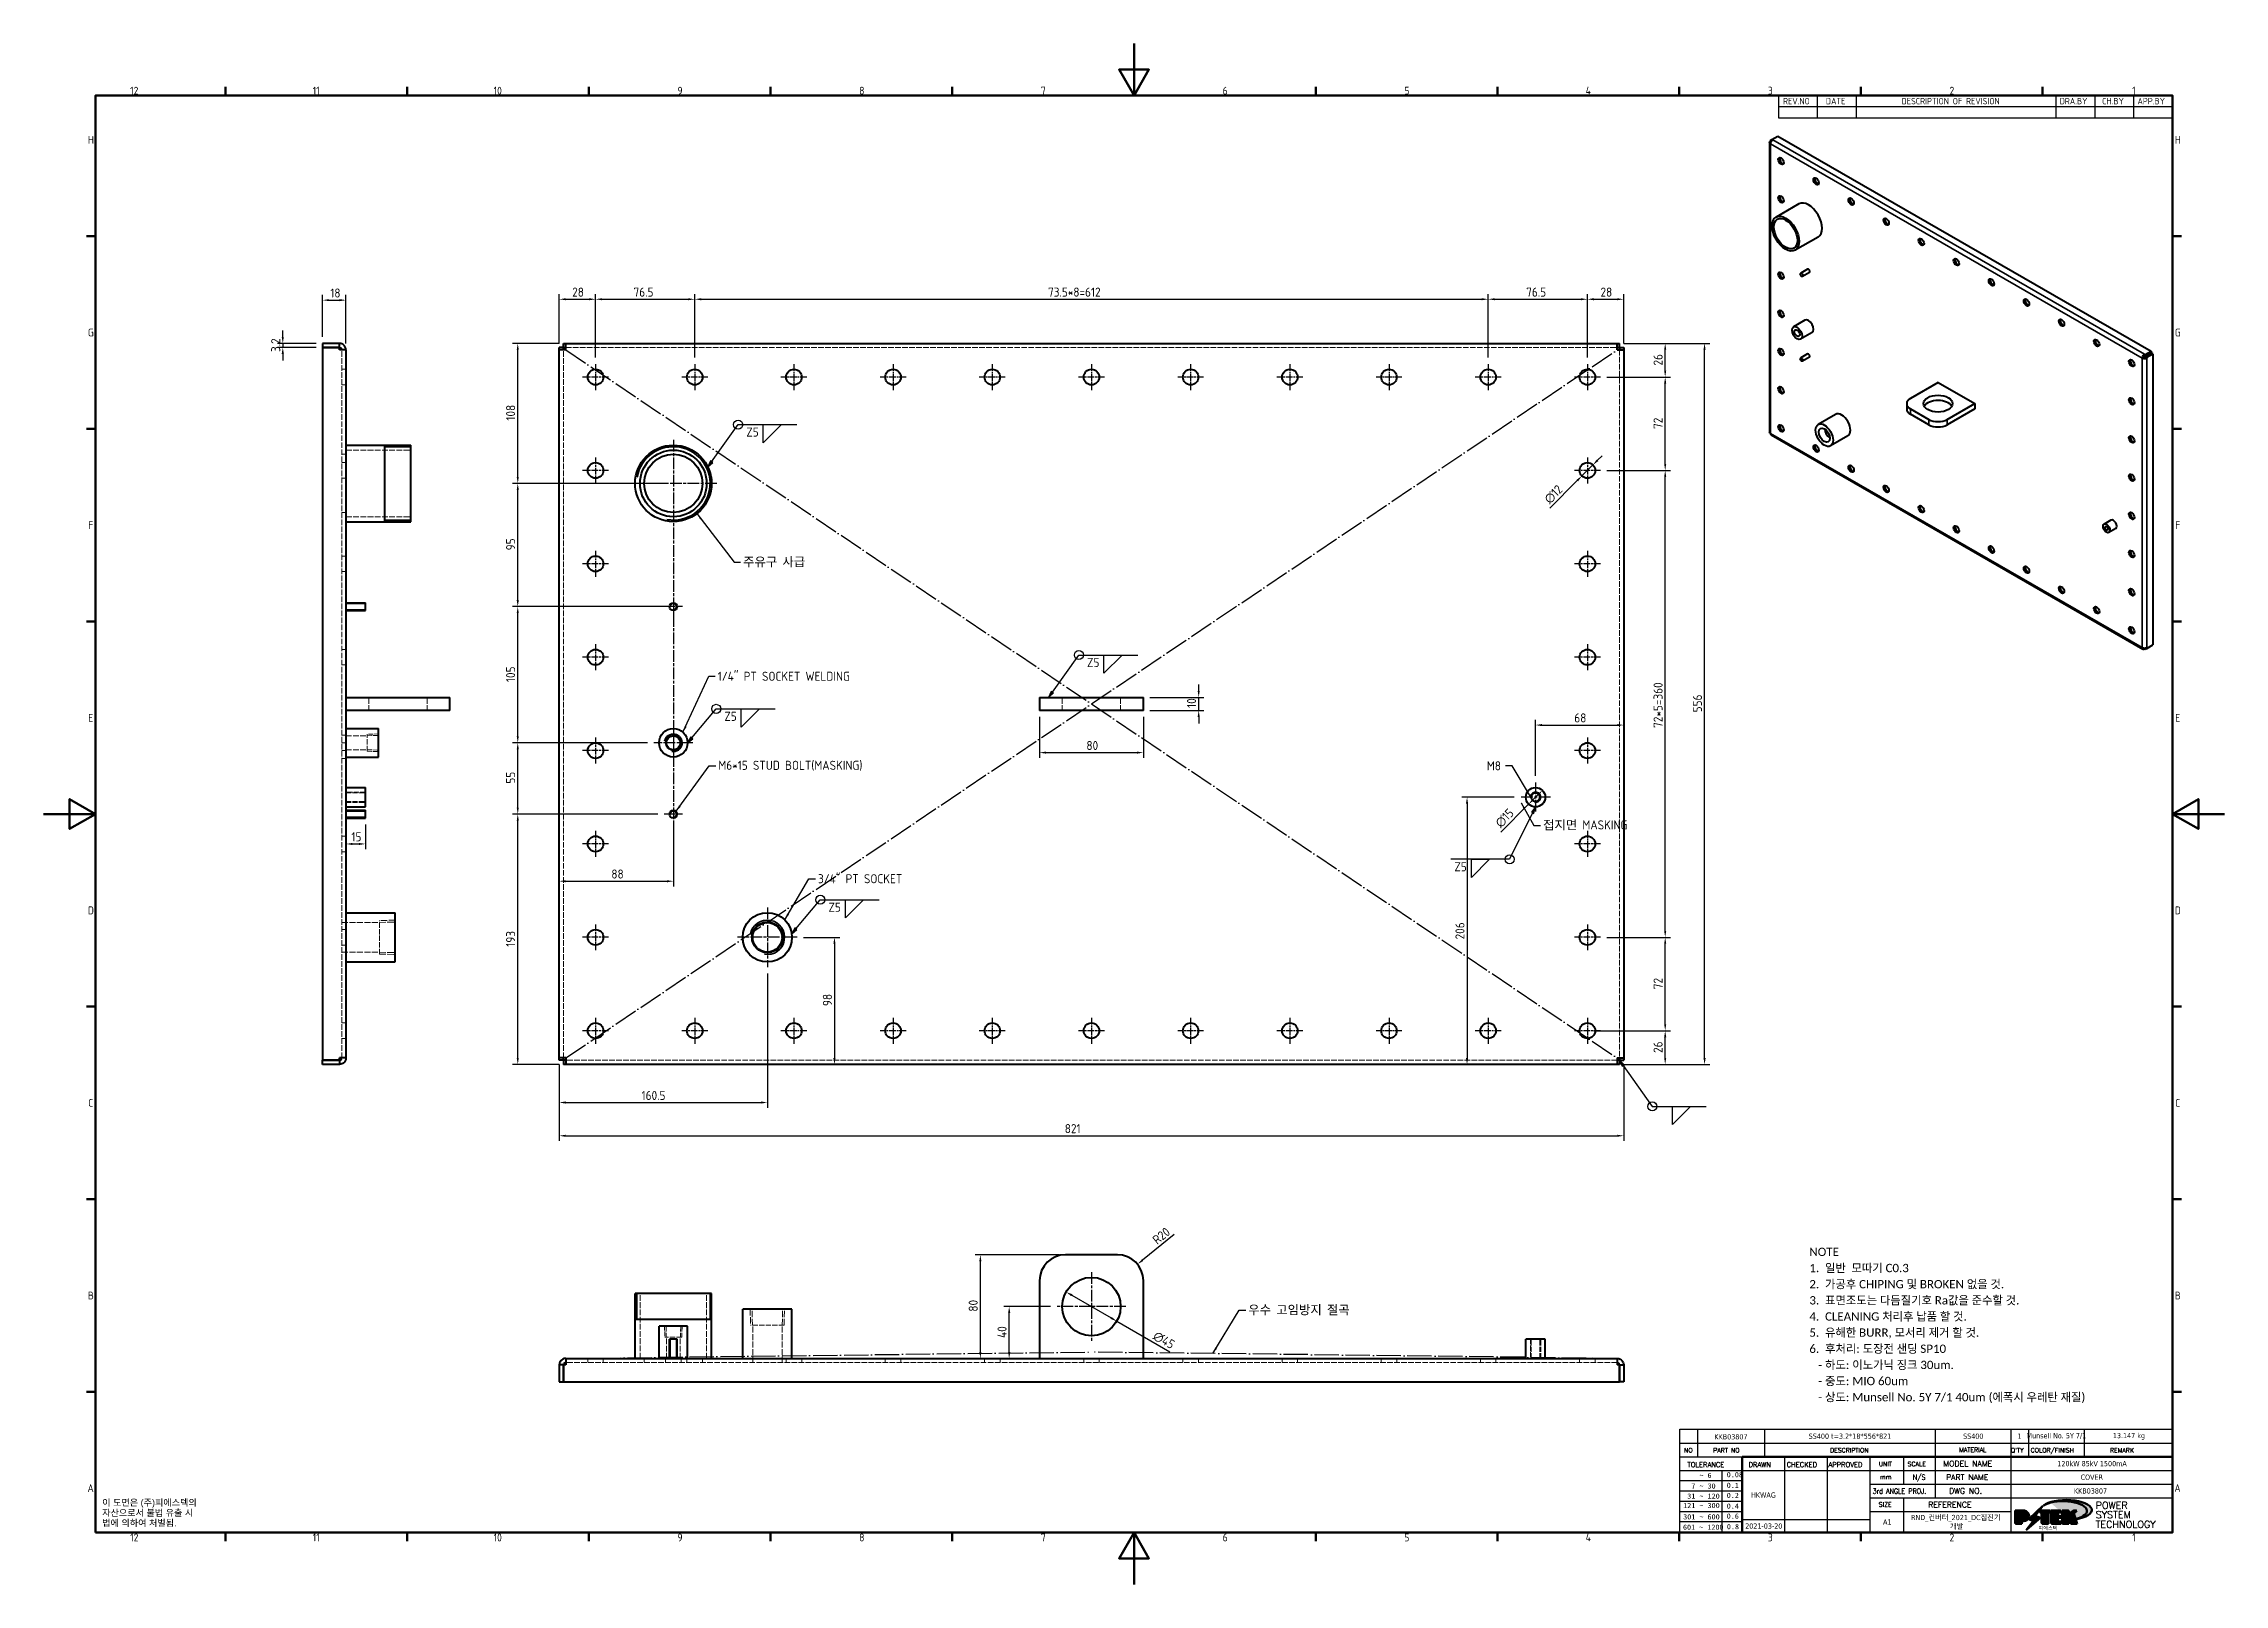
# Model space of a CAD drawing. Header units: millimetres. Extents: x 0 to 1682, y 0 to 1188.
import ezdxf
from ezdxf.enums import TextEntityAlignment as Align

# ---------------------------------------------------------------- set-up
doc = ezdxf.new("R2010")
doc.units = ezdxf.units.MM
doc.header["$LTSCALE"] = 2
for name, pattern in [('CHAIN', [0.3543, 0.2362, -0.0295, 0.0591, -0.0295]), ('DASHED', [0.2067, 0.1654, -0.0413]), ('LONG_DASH_DOTTED', [0.61, 0.48, -0.06, 0.01, -0.06])]:
    doc.linetypes.add(name, pattern=pattern)
doc.layers.get('0').update_dxf_attribs({"color": 3, "lineweight": 25})
for name, color, linetype, lineweight in [('가려진 것(ISO)', 2, 'DASHED', 18), ('가시적인 것(ISO)', 3, 'Continuous', 40), ('가시적인 좁은 것(ISO)', 3, 'Continuous', 35), ('경계(ISO)', 7, 'Continuous', 70), ('기호(ISO)', 5, 'Continuous', 25), ('스케치 형상(ISO)', 7, 'Continuous', 25), ('제목(ISO)', 7, 'Continuous', 50), ('중심 표식(ISO)', 1, 'Continuous', 25), ('중심선(ISO)', 1, 'Continuous', 25), ('치수(ISO)', 7, 'Continuous', 25), ('해치(ISO)', 7, 'Continuous', 18)]:
    doc.layers.add(name, color=color, linetype=linetype, lineweight=lineweight)
doc.styles.add('HAN_291', font='')
doc.styles.add('HAN_370', font='', dxfattribs={"width": 2})
doc.styles.add('ISO Proportiona M2B', font='isocp.shx')
doc.styles.add('RC_284', font='ROMANC.shx')
doc.styles.add('RC_287', font='ROMANC.shx')
doc.styles.add('RC_292', font='ROMANC.shx')
doc.styles.add('ROMANT_294', font='romant.shx')
doc.styles.add('문자 텍스트_M2B', font='isocp.shx')
doc.styles.add('문자 텍스트_PSTEK_POSCO', font='isocp.shx')
doc.styles.add('치수 텍스트_PSTEK_POSCO', font='isocp.shx')
doc.styles.add('텍스트 스타일198', font='tahoma.ttf')
doc.styles.add('텍스트 스타일333', font='ROMANC.shx', dxfattribs={"width": 0.8})
doc.styles.get('HAN_291').set_extended_font_data('GulimChe')
doc.styles.get('HAN_370').set_extended_font_data('GulimChe')
doc.dimstyles.new('치수_PSTEK_POSCO', dxfattribs={"dimscale": 2, "dimtxt": 3.5, "dimasz": 2.5, "dimexe": 2, "dimexo": 2.5, "dimgap": 1, "dimtad": 1, "dimrnd": 1e-08, "dimdsep": 46, "dimtxsty": '치수 텍스트_PSTEK_POSCO', "dimcen": 0.09, "dimdle": 10, "dimclrd": 7, "dimclre": 7, "dimclrt": 2, "dimadec": 1, "dimazin": 2, "dimtfac": 1, "dimtmove": 0, "dimatfit": 3, "dimfxl": 0, "dimtolj": 1, "dimlwd": -1, "dimlwe": -1, "dimarcsym": 0})
doc.dimstyles.new('치수_PSTEK_POSCO$7', dxfattribs={"dimscale": 2, "dimtxt": 3.5, "dimasz": 2.5, "dimexe": 2, "dimexo": 2.5, "dimgap": 1, "dimtad": 1, "dimrnd": 1e-08, "dimdsep": 46, "dimtxsty": '치수 텍스트_PSTEK_POSCO', "dimcen": 0.09, "dimdle": 10, "dimclrd": 7, "dimclre": 7, "dimclrt": 2, "dimadec": 1, "dimazin": 2, "dimtfac": 1, "dimtmove": 0, "dimatfit": 3, "dimfxl": 0, "dimtolj": 1, "dimlwd": -1, "dimlwe": -1, "dimarcsym": 0})

msp = doc.modelspace()

# ---------------------------------------------------------------- texts
at = {"layer": '기호(ISO)', "color": 2, "char_height": 7, "attachment_point": 4, "style": '치수 텍스트_PSTEK_POSCO'}
for s, insert, width in [('{\\fISOCP|b0|i0;\\H7.0000;주유구 사급}', (539.4927, 788.1204), 57.134681), ('{\\fISOCP|b0|i0;\\H7.0000;1/4" PT SOCKET WELDING}', (519.9506, 700.1975), 118.265791), ('{\\fISOCP|b0|i0;\\H7.0000;M6*15 STUD BOLT(MASKING)}', (520.4016, 631.1945), 129.921331), ('{\\fISOCP|b0|i0;\\H7.0000;M8}', (1113.1297, 631.1447), 12.448152), ('{\\fISOCP|b0|i0;\\H7.0000;접지면 MASKING}', (1156.4827, 585.2168), 76.749701), ('{\\fISOCP|b0|i0;\\H7.0000;3/4" PT SOCKET}', (597.2943, 544.0861), 76.257448), ('{\\fISOCP|b0|i0;\\H7.0000;우수 고임방지 절곡}', (929.1385, 211.3385), 92.660303)]:
    msp.add_mtext(s, dxfattribs=dict(at, insert=insert, width=width))
at = {"layer": '기호(ISO)', "color": 2, "attachment_point": 4, "style": '문자 텍스트_PSTEK_POSCO'}
for s, insert, char_height, width, line_spacing_factor in [('{\\fCalibri|b0|i0;\\H6.4000;NOTE\\P1.  \\f맑은 고딕|b0|i0;\\H6.4000;일반  모따기 \\fCalibri|b0|i0;\\H6.4000;C0.3\\P2.  \\f맑은 고딕|b0|i0;\\H6.4000;가공후 \\fCalibri|b0|i0;\\H6.4000;CHIPING \\f맑은 고딕|b0|i0;\\H6.4000;및 \\fCalibri|b0|i0;\\H6.4000;BROKEN \\f맑은 고딕|b0|i0;\\H6.4000;없을 것\\fCalibri|b0|i0;\\H6.4000;.\\P3.  \\f맑은 고딕|b0|i0;\\H6.4000;표면조도는 다듬질기호 \\fCalibri|b0|i0;\\H6.4000;Ra\\f맑은 고딕|b0|i0;\\H6.4000;값을 준수할 것\\fCalibri|b0|i0;\\H6.4000;.\\P4.  CLEANING \\f맑은 고딕|b0|i0;\\H6.4000;처리후 납품 할 것\\fCalibri|b0|i0;\\H6.4000;.\\P5.  \\f맑은 고딕|b0|i0;\\H6.4000;유해한 \\fCalibri|b0|i0;\\H6.4000;BURR, \\f맑은 고딕|b0|i0;\\H6.4000;모서리 제거 할 것\\fCalibri|b0|i0;\\H6.4000;.\\P6.  \\f맑은 고딕|b0|i0;\\H6.4000;후처리\\fCalibri|b0|i0;\\H6.4000;: \\f맑은 고딕|b0|i0;\\H6.4000;도장전 샌딩 \\fCalibri|b0|i0;\\H6.4000;SP10 \\P   - \\f맑은 고딕|b0|i0;\\H6.4000;하도\\fCalibri|b0|i0;\\H6.4000;: \\f맑은 고딕|b0|i0;\\H6.4000;이노가닉 징크 \\fCalibri|b0|i0;\\H6.4000;30um.\\P   - \\f맑은 고딕|b0|i0;\\H6.4000;중도\\fCalibri|b0|i0;\\H6.4000;: MIO 60um\\P   - \\f맑은 고딕|b0|i0;\\H6.4000;상도\\fCalibri|b0|i0;\\H6.4000;: Munsell No. 5Y 7/1 40um (\\f맑은 고딕|b0|i0;\\H6.4000;에폭시 우레탄 재질\\fCalibri|b0|i0;\\H6.4000;) }', (1361.9145, 199.6675), 6.3999999, 267.25178, 1.166704), ('{\\fArial|b0|i0;\\H5.0000;이 도면은 (주)피에스텍의\\P자산으로서 불법 유출 시 \\P법에 의하여 처벌됨.}', (45.1811, 54.9246), 5, 78.612207, 0.944221)]:
    msp.add_mtext(s, dxfattribs=dict(at, insert=insert, char_height=char_height, width=width, line_spacing_factor=line_spacing_factor))

# ---------------------------------------------------------------- blocks, each defined once
blk = doc.blocks.new('경계 Default Border')
at = {"layer": '경계(ISO)'}
for p, q in [((70.08, 574), (70.08, 577.4)), ((140.17, 574), (140.17, 577.4)), ((210.25, 574), (210.25, 577.4)), ((280.33, 574), (280.33, 577.4)), ((350.42, 574), (350.42, 577.4)), ((490.58, 574), (490.58, 577.4)), ((560.67, 574), (560.67, 577.4)), ((630.75, 574), (630.75, 577.4)), ((700.83, 574), (700.83, 577.4)), ((770.92, 574), (770.92, 577.4)), ((20, 519.75), (16.6, 519.75)), ((821, 519.75), (824.4, 519.75)), ((20, 445.5), (16.6, 445.5)), ((821, 445.5), (824.4, 445.5)), ((20, 371.25), (16.6, 371.25)), ((821, 371.25), (824.4, 371.25)), ((20, 222.75), (16.6, 222.75)), ((821, 222.75), (824.4, 222.75)), ((20, 148.5), (16.6, 148.5)), ((821, 148.5), (824.4, 148.5)), ((20, 74.25), (16.6, 74.25)), ((821, 74.25), (824.4, 74.25)), ((70.08, 20), (70.08, 16.6)), ((140.17, 20), (140.17, 16.6)), ((210.25, 20), (210.25, 16.6)), ((280.33, 20), (280.33, 16.6)), ((350.42, 20), (350.42, 16.6)), ((490.58, 20), (490.58, 16.6)), ((560.67, 20), (560.67, 16.6)), ((630.75, 20), (630.75, 16.6)), ((700.83, 20), (700.83, 16.6)), ((770.92, 20), (770.92, 16.6))]:
    blk.add_line(p, q, dxfattribs=at)
at = {"layer": '경계(ISO)', "flags": 128}
for points in [[(420.5, 594), (420.5, 574), (414.73, 584), (426.27, 584), (420.5, 574)], [(20, 20), (20, 574), (821, 574), (821, 20), (20, 20)], [(0, 297), (20, 297), (10, 302.77), (10, 291.23), (20, 297)], [(841, 297), (821, 297), (831, 302.77), (831, 291.23), (821, 297)], [(420.5, 0), (420.5, 20), (414.73, 10), (426.27, 10), (420.5, 20)]]:
    blk.add_lwpolyline(points, dxfattribs=at)
at = {"layer": '경계(ISO)', "color": 2, "char_height": 3, "attachment_point": 7, "style": '문자 텍스트_M2B'}
for s, insert in [('12', (33.36, 574.37)), ('11', (103.78, 574.4)), ('10', (173.53, 574.37)), ('9', (244.44, 574.37)), ('8', (314.52, 574.37)), ('7', (384.6, 574.39)), ('6', (454.69, 574.37)), ('5', (524.77, 574.37)), ('4', (594.68, 574.4)), ('3', (664.96, 574.37)), ('2', (735, 574.37)), ('1', (805.44, 574.4)), ('H', (17.08, 555.37)), ('H', (821.88, 555.37)), ('G', (17.08, 481.1)), ('G', (821.88, 481.1)), ('F', (17.24, 406.87)), ('F', (822.04, 406.87)), ('E', (17.24, 332.6)), ('E', (822.04, 332.6)), ('D', (17.08, 258.35)), ('D', (821.88, 258.35)), ('C', (17.24, 184.1)), ('C', (822.04, 184.1)), ('B', (17.08, 109.85)), ('B', (821.88, 109.85)), ('A', (16.91, 35.62)), ('A', (821.71, 35.62)), ('12', (33.36, 16.57)), ('11', (103.78, 16.6)), ('10', (173.53, 16.57)), ('9', (244.44, 16.57)), ('8', (314.52, 16.57)), ('7', (384.6, 16.59)), ('6', (454.69, 16.57)), ('5', (524.77, 16.57)), ('4', (594.68, 16.6)), ('3', (664.96, 16.57)), ('2', (735, 16.57)), ('1', (805.44, 16.6))]:
    blk.add_mtext(s, dxfattribs=dict(at, insert=insert))
blk = doc.blocks.new('제목 블록 PSTEK')
h = blk.add_hatch(color=1)
edge = h.paths.add_edge_path(flags=0)
edge.add_line((314.22, 19.61), (314.22, 17))
edge.add_line((314.22, 17), (314.35, 17))
edge.add_arc((314.35, 17.65), 0.651, 270, 360)
edge.add_line((315, 17.65), (315, 18.96))
edge.add_arc((314.35, 18.96), 0.651, 0, 90)
edge.add_line((314.35, 19.61), (314.22, 19.61))
edge = h.paths.add_edge_path()
edge.add_arc((314.98, 18.29), 1.97, 270, 450)
edge.add_line((314.98, 20.26), (311.77, 20.26))
edge.add_line((311.77, 20.26), (311.77, 15.34))
edge.add_line((311.77, 15.34), (314.22, 15.34))
edge.add_line((314.22, 15.34), (314.22, 16.32))
edge.add_line((314.22, 16.32), (314.98, 16.32))
h = blk.add_hatch(color=252)
edge = h.paths.add_edge_path()
edge.add_arc((314.98, 18.29), 1.97, 270, 406.82787)
edge.add_arc((315.16, 18.14), 1.97, -90, 53.56098, ccw=False)
edge.add_line((315.16, 16.17), (314.4, 16.17))
edge.add_line((314.4, 16.17), (314.4, 15.19))
edge.add_line((314.4, 15.19), (311.94, 15.19))
edge.add_line((311.94, 15.19), (311.94, 15.34))
edge.add_line((311.94, 15.34), (314.22, 15.34))
edge.add_line((314.22, 15.34), (314.22, 16.32))
edge.add_line((314.22, 16.32), (314.98, 16.32))
h = blk.add_hatch(color=252)
edge = h.paths.add_edge_path()
edge.add_line((314.4, 19.46), (314.53, 19.46))
edge.add_arc((314.53, 18.81), 0.651, 60.41893, 90, ccw=False)
edge.add_arc((314.35, 18.96), 0.651, 39.96992, 90)
edge.add_line((314.35, 19.61), (314.22, 19.61))
edge.add_line((314.22, 19.61), (314.22, 17))
edge.add_line((314.22, 17), (314.35, 17))
edge.add_arc((314.35, 17.65), 0.651, 270, 274.69308)
edge.add_line((314.4, 17), (314.4, 19.46))
for color, points in [(252, [(317.22, 17.06), (322.03, 21.63), (322.28, 21.94), (317.05, 16.98), (318.75, 16.19), (316, 12.72), (316.34, 13), (318.92, 16.27)]), (5, [(321.62, 17.42), (319.53, 18.25), (322.45, 22.02), (317.22, 17.06), (318.92, 16.27), (316.17, 12.8)]), (1, [(324.48, 19.61), (325.24, 19.61), (325.24, 20.26), (321.23, 20.26), (321.23, 19.61), (321.98, 19.61), (321.98, 15.34), (324.48, 15.34)]), (252, [(321.98, 19.61), (321.4, 19.61), (321.4, 19.46), (321.98, 19.46)]), (252, [(324.66, 19.46), (325.42, 19.46), (325.42, 20.11), (325.24, 20.11), (325.24, 19.61), (324.48, 19.61), (324.48, 15.34), (322.16, 15.34), (322.16, 15.19), (324.66, 15.19)]), (1, [(329.23, 20.26), (325.66, 20.26), (325.66, 15.34), (329.36, 15.34), (329.36, 15.99), (328.11, 15.99), (328.11, 17.56), (329.23, 17.56), (329.23, 18.26), (328.11, 18.26), (328.11, 19.61), (329.23, 19.61)]), (252, [(328.29, 19.46), (329.41, 19.46), (329.41, 20.11), (329.23, 20.11), (329.23, 19.61), (328.11, 19.61), (328.11, 18.26), (328.29, 18.26)]), (252, [(328.29, 17.42), (329.41, 17.42), (329.41, 18.11), (329.23, 18.11), (329.23, 17.56), (328.11, 17.56), (328.11, 15.99), (328.29, 15.99)]), (1, [(332.33, 20.26), (329.86, 20.26), (329.86, 15.34), (332.33, 15.34), (332.33, 17.43), (333.07, 15.34), (335.49, 15.34), (334.25, 19.31), (335.44, 20.26), (334.31, 20.26), (332.33, 19)]), (252, [(332.51, 16.93), (332.33, 17.43), (332.33, 15.34), (330.04, 15.34), (330.04, 15.19), (332.51, 15.19)]), (252, [(332.51, 20.11), (332.33, 20.11), (332.33, 19), (332.51, 19.11)]), (252, [(335.62, 20.11), (335.25, 20.11), (334.25, 19.31), (335.49, 15.34), (333.2, 15.34), (333.25, 15.19), (335.66, 15.19), (334.43, 19.16)]), (252, [(329.54, 15.85), (329.36, 15.85), (329.36, 15.34), (325.83, 15.34), (325.83, 15.19), (329.54, 15.19)])]:
    blk.add_hatch(color=color).paths.add_polyline_path(points)
at = {"layer": '해치(ISO)', "true_color": 0x27d1fc}
h = blk.add_hatch(color=140, dxfattribs=at)
edge = h.paths.add_edge_path()
edge.add_ellipse((330.37, 20.16), major_axis=(9.1, 0), ratio=0.40699, start_angle=301.30985, end_angle=507.74369)
edge.add_ellipse((331.53, 20.46), major_axis=(-9.82, 0), ratio=0.39426, start_angle=111.51207, end_angle=334.47025, ccw=False)
edge.add_line((335.14, 16.86), (335.1, 16.99))
at = {"color": 180}
for p, q in [((182.48, 11.79), (182.48, 51.57)), ((182.48, 51.57), (372.48, 51.57)), ((189.27, 51.57), (189.27, 41.01)), ((215.22, 41.01), (215.22, 51.57)), ((280.88, 51.57), (280.88, 41.01)), ((310.09, 51.57), (310.09, 41.01)), ((316.9, 51.57), (316.9, 41.01)), ((338.46, 51.57), (338.46, 41.01)), ((372.48, 51.57), (372.48, 11.79)), ((182.48, 46.29), (372.48, 46.29)), ((182.48, 41.01), (206.45, 41.01)), ((182.48, 35.73), (206.45, 35.73)), ((198.86, 12.03), (198.86, 35.73)), ((206.45, 35.73), (372.48, 35.73)), ((222.94, 11.79), (222.94, 41.01)), ((239.43, 11.79), (239.43, 41.01)), ((255.92, 11.79), (255.92, 41.01)), ((268.69, 41.01), (268.69, 30.45)), ((280.88, 41.01), (280.88, 25.17)), ((310.09, 41.01), (310.09, 11.79)), ((182.48, 31.78), (206.45, 31.78)), ((182.48, 27.83), (206.45, 27.83)), ((255.92, 30.45), (372.48, 30.45)), ((182.48, 23.88), (206.45, 23.88)), ((182.48, 19.93), (206.45, 19.93)), ((255.92, 25.17), (372.48, 25.17)), ((255.92, 19.89), (310.09, 19.89)), ((268.69, 25.17), (268.69, 11.79)), ((182.48, 15.98), (206.45, 15.98)), ((182.48, 11.79), (372.48, 11.79)), ((206.45, 16.74), (255.92, 16.74))]:
    blk.add_line(p, q, dxfattribs=at)
at = {"color": 7, "lineweight": 50}
for p, q in [((206.45, 11.79), (206.45, 41.01)), ((206.45, 41.01), (372.48, 41.01))]:
    blk.add_line(p, q, dxfattribs=at)
at = {"color": 7}
for p, q in [((314.98, 20.26), (311.77, 20.26)), ((311.77, 20.26), (311.77, 15.34)), ((314.98, 20.26), (311.77, 20.26)), ((311.77, 20.26), (311.77, 15.34)), ((314.22, 17), (314.22, 19.61)), ((314.22, 19.61), (314.35, 19.61)), ((314.35, 19.61), (314.22, 19.61)), ((314.22, 19.61), (314.22, 17)), ((314.22, 17), (314.22, 19.61)), ((314.22, 19.61), (314.35, 19.61)), ((314.35, 17), (314.22, 17)), ((314.22, 17), (314.35, 17)), ((314.35, 17), (314.22, 17)), ((314.4, 19.46), (314.53, 19.46)), ((314.4, 17), (314.4, 19.46)), ((315, 18.96), (315, 17.65)), ((315, 18.96), (315, 17.65)), ((316.17, 12.8), (321.62, 17.42)), ((322.28, 21.94), (317.05, 16.98)), ((317.05, 16.98), (318.75, 16.19)), ((322.45, 22.02), (317.22, 17.06)), ((317.22, 17.06), (322.03, 21.63)), ((318.92, 16.27), (317.22, 17.06)), ((317.22, 17.06), (318.92, 16.27)), ((319.53, 18.25), (322.45, 22.02)), ((321.62, 17.42), (319.53, 18.25)), ((325.24, 20.26), (321.23, 20.26)), ((321.23, 20.26), (321.23, 19.61)), ((325.24, 20.26), (321.23, 20.26)), ((321.23, 20.26), (321.23, 19.61)), ((321.23, 19.61), (321.98, 19.61)), ((321.23, 19.61), (321.98, 19.61)), ((321.4, 19.61), (321.4, 19.46)), ((321.98, 19.61), (321.4, 19.61)), ((321.4, 19.46), (321.98, 19.46)), ((321.98, 19.61), (321.98, 15.34)), ((321.98, 19.46), (321.98, 19.61)), ((321.98, 19.61), (321.98, 15.34)), ((322.03, 21.63), (322.28, 21.94)), ((324.48, 19.61), (325.24, 19.61)), ((324.48, 15.34), (324.48, 19.61)), ((325.24, 19.61), (324.48, 19.61)), ((324.48, 19.61), (324.48, 15.34)), ((324.48, 19.61), (325.24, 19.61)), ((324.48, 15.34), (324.48, 19.61)), ((324.66, 19.46), (325.42, 19.46)), ((324.66, 15.19), (324.66, 19.46)), ((325.24, 19.61), (325.24, 20.26)), ((325.24, 19.61), (325.24, 20.26)), ((325.42, 20.11), (325.24, 20.11)), ((325.24, 20.11), (325.24, 19.61)), ((325.42, 19.46), (325.42, 20.11)), ((329.23, 20.26), (325.66, 20.26)), ((325.66, 20.26), (325.66, 15.34)), ((325.66, 20.26), (325.66, 15.34)), ((329.23, 20.26), (325.66, 20.26)), ((328.11, 18.26), (328.11, 19.61)), ((328.11, 19.61), (329.23, 19.61)), ((329.23, 19.61), (328.11, 19.61)), ((328.11, 19.61), (328.11, 18.26)), ((328.11, 18.26), (328.11, 19.61)), ((328.11, 19.61), (329.23, 19.61)), ((329.23, 18.26), (328.11, 18.26)), ((328.11, 18.26), (328.29, 18.26)), ((329.23, 18.26), (328.11, 18.26)), ((328.11, 17.56), (329.23, 17.56)), ((328.11, 15.99), (328.11, 17.56)), ((329.23, 17.56), (328.11, 17.56)), ((328.11, 17.56), (328.11, 15.99)), ((328.11, 17.56), (329.23, 17.56)), ((328.11, 15.99), (328.11, 17.56)), ((328.29, 18.26), (328.29, 19.46)), ((328.29, 19.46), (329.41, 19.46)), ((328.29, 15.99), (328.29, 17.42)), ((328.29, 17.42), (329.41, 17.42)), ((329.23, 19.61), (329.23, 20.26)), ((329.23, 19.61), (329.23, 20.26)), ((329.41, 20.11), (329.23, 20.11)), ((329.23, 20.11), (329.23, 19.61)), ((329.23, 17.56), (329.23, 18.26)), ((329.23, 17.56), (329.23, 18.26)), ((329.41, 18.11), (329.23, 18.11)), ((329.23, 18.11), (329.23, 17.56)), ((329.41, 19.46), (329.41, 20.11)), ((329.41, 17.42), (329.41, 18.11)), ((332.33, 20.26), (329.86, 20.26)), ((329.86, 20.26), (329.86, 15.34)), ((329.86, 20.26), (329.86, 15.34)), ((332.33, 20.26), (329.86, 20.26)), ((334.31, 20.26), (332.33, 19)), ((332.33, 19), (332.33, 20.26)), ((334.31, 20.26), (332.33, 19)), ((332.33, 19), (332.33, 20.26)), ((332.51, 20.11), (332.33, 20.11)), ((332.33, 20.11), (332.33, 19)), ((332.33, 19), (332.51, 19.11)), ((332.33, 17.43), (333.07, 15.34)), ((332.33, 15.34), (332.33, 17.43)), ((332.51, 16.93), (332.33, 17.43)), ((332.33, 17.43), (332.33, 15.34)), ((332.33, 17.43), (333.07, 15.34)), ((332.33, 15.34), (332.33, 17.43)), ((332.51, 19.11), (332.51, 20.11)), ((332.51, 15.19), (332.51, 16.93)), ((334.25, 19.31), (335.44, 20.26)), ((334.25, 19.31), (335.44, 20.26)), ((335.25, 20.11), (334.25, 19.31)), ((335.49, 15.34), (334.25, 19.31)), ((334.25, 19.31), (335.49, 15.34)), ((335.49, 15.34), (334.25, 19.31)), ((335.44, 20.26), (334.31, 20.26)), ((335.44, 20.26), (334.31, 20.26)), ((334.43, 19.16), (335.62, 20.11)), ((335.66, 15.19), (334.43, 19.16)), ((335.62, 20.11), (335.25, 20.11)), ((345.04, 17.5), (344.99, 17.69)), ((311.77, 15.34), (314.22, 15.34)), ((311.77, 15.34), (314.22, 15.34)), ((314.22, 15.34), (311.94, 15.34)), ((311.94, 15.34), (311.94, 15.19)), ((311.94, 15.19), (314.4, 15.19)), ((314.22, 16.32), (314.98, 16.32)), ((314.22, 15.34), (314.22, 16.32)), ((314.98, 16.32), (314.22, 16.32)), ((314.22, 16.32), (314.22, 15.34)), ((314.22, 16.32), (314.98, 16.32)), ((314.22, 15.34), (314.22, 16.32)), ((314.4, 16.17), (315.16, 16.17)), ((314.4, 15.19), (314.4, 16.17)), ((318.75, 16.19), (316, 12.72)), ((316, 12.72), (316.34, 13)), ((318.92, 16.27), (316.17, 12.8)), ((316.34, 13), (318.92, 16.27)), ((321.98, 15.34), (324.48, 15.34)), ((321.98, 15.34), (324.48, 15.34)), ((324.48, 15.34), (322.16, 15.34)), ((322.16, 15.34), (322.16, 15.19)), ((322.16, 15.19), (324.66, 15.19)), ((325.66, 15.34), (329.36, 15.34)), ((325.66, 15.34), (329.36, 15.34)), ((329.36, 15.34), (325.83, 15.34)), ((325.83, 15.34), (325.83, 15.19)), ((325.83, 15.19), (329.54, 15.19)), ((329.36, 15.99), (328.11, 15.99)), ((328.11, 15.99), (328.29, 15.99)), ((329.36, 15.99), (328.11, 15.99)), ((329.36, 15.34), (329.36, 15.99)), ((329.36, 15.34), (329.36, 15.99)), ((329.54, 15.85), (329.36, 15.85)), ((329.36, 15.85), (329.36, 15.34)), ((329.54, 15.19), (329.54, 15.85)), ((329.86, 15.34), (332.33, 15.34)), ((329.86, 15.34), (332.33, 15.34)), ((332.33, 15.34), (330.04, 15.34)), ((330.04, 15.34), (330.04, 15.19)), ((330.04, 15.19), (332.51, 15.19)), ((333.07, 15.34), (335.49, 15.34)), ((333.07, 15.34), (335.49, 15.34)), ((335.49, 15.34), (333.2, 15.34)), ((333.2, 15.34), (333.25, 15.19)), ((333.25, 15.19), (335.66, 15.19))]:
    blk.add_line(p, q, dxfattribs=at)
at = {"color": 1}
for p, q in [((314.98, 20.26), (311.77, 20.26)), ((311.77, 20.26), (311.77, 15.34)), ((314.22, 17), (314.22, 19.61)), ((314.22, 19.61), (314.35, 19.61)), ((314.35, 17), (314.22, 17)), ((315, 18.96), (315, 17.65)), ((325.24, 20.26), (321.23, 20.26)), ((321.23, 20.26), (321.23, 19.61)), ((321.23, 19.61), (321.98, 19.61)), ((321.98, 19.61), (321.98, 15.34)), ((324.48, 19.61), (325.24, 19.61)), ((324.48, 15.34), (324.48, 19.61)), ((325.24, 19.61), (325.24, 20.26)), ((329.23, 20.26), (325.66, 20.26)), ((325.66, 20.26), (325.66, 15.34)), ((328.11, 18.26), (328.11, 19.61)), ((328.11, 19.61), (329.23, 19.61)), ((329.23, 18.26), (328.11, 18.26)), ((328.11, 17.56), (329.23, 17.56)), ((328.11, 15.99), (328.11, 17.56)), ((329.23, 19.61), (329.23, 20.26)), ((329.23, 17.56), (329.23, 18.26)), ((332.33, 20.26), (329.86, 20.26)), ((329.86, 20.26), (329.86, 15.34)), ((334.31, 20.26), (332.33, 19)), ((332.33, 19), (332.33, 20.26)), ((332.33, 17.43), (333.07, 15.34)), ((332.33, 15.34), (332.33, 17.43)), ((334.25, 19.31), (335.44, 20.26)), ((335.49, 15.34), (334.25, 19.31)), ((335.44, 20.26), (334.31, 20.26)), ((311.77, 15.34), (314.22, 15.34)), ((314.22, 16.32), (314.98, 16.32)), ((314.22, 15.34), (314.22, 16.32)), ((321.98, 15.34), (324.48, 15.34)), ((325.66, 15.34), (329.36, 15.34)), ((329.36, 15.99), (328.11, 15.99)), ((329.36, 15.34), (329.36, 15.99)), ((329.86, 15.34), (332.33, 15.34)), ((333.07, 15.34), (335.49, 15.34))]:
    blk.add_line(p, q, dxfattribs=at)
at = {"color": 5}
for p, q in [((316.17, 12.8), (321.62, 17.42)), ((322.45, 22.02), (317.22, 17.06)), ((317.22, 17.06), (318.92, 16.27)), ((319.53, 18.25), (322.45, 22.02)), ((321.62, 17.42), (319.53, 18.25)), ((318.92, 16.27), (316.17, 12.8))]:
    blk.add_line(p, q, dxfattribs=at)
at = {"color": 7}
for centre, radius, start, end in [((314.35, 18.96), 0.651, 0, 90), ((314.35, 18.96), 0.651, 39.96992, 90), ((314.35, 18.96), 0.651, 0, 90), ((314.35, 17.65), 0.651, 270, 0), ((314.35, 17.65), 0.651, 270, 0), ((314.35, 17.65), 0.651, 270, 274.69308), ((314.53, 18.81), 0.651, 60.41893, 90), ((314.98, 18.29), 1.97, 270, 90), ((314.98, 18.29), 1.97, 270, 90), ((314.98, 18.29), 1.97, 270, 46.82787), ((315.16, 18.14), 1.97, 270, 53.56098)]:
    blk.add_arc(centre, radius, start, end, dxfattribs=at)
at = {"color": 1}
for centre, radius, start, end in [((314.35, 18.96), 0.651, 0, 90), ((314.35, 17.65), 0.651, 270, 0), ((314.98, 18.29), 1.97, 270, 90)]:
    blk.add_arc(centre, radius, start, end, dxfattribs=at)
at = {"layer": '제목(ISO)', "lineweight": 18}
blk.add_line((182.48, 35.73), (182.48, 11.79), dxfattribs=at)
at = {"layer": '제목(ISO)'}
for p, q in [((314.98, 20.26), (311.77, 20.26)), ((311.77, 20.26), (311.77, 15.34)), ((314.22, 17), (314.22, 19.61)), ((314.22, 19.61), (314.35, 19.61)), ((314.35, 19.61), (314.22, 19.61)), ((314.22, 19.61), (314.22, 17)), ((314.35, 17), (314.22, 17)), ((314.22, 17), (314.35, 17)), ((314.4, 19.46), (314.53, 19.46)), ((314.4, 17), (314.4, 19.46)), ((315, 18.96), (315, 17.65)), ((316.17, 12.8), (321.62, 17.42)), ((322.28, 21.94), (317.05, 16.98)), ((317.05, 16.98), (318.75, 16.19)), ((322.45, 22.02), (317.22, 17.06)), ((317.22, 17.06), (322.03, 21.63)), ((317.22, 17.06), (318.92, 16.27)), ((318.92, 16.27), (317.22, 17.06)), ((319.53, 18.25), (322.45, 22.02)), ((321.62, 17.42), (319.53, 18.25)), ((325.24, 20.26), (321.23, 20.26)), ((321.23, 20.26), (321.23, 19.61)), ((321.23, 19.61), (321.98, 19.61)), ((321.98, 19.61), (321.4, 19.61)), ((321.4, 19.61), (321.4, 19.46)), ((321.4, 19.46), (321.98, 19.46)), ((321.98, 19.61), (321.98, 15.34)), ((321.98, 19.46), (321.98, 19.61)), ((322.03, 21.63), (322.28, 21.94)), ((324.48, 19.61), (325.24, 19.61)), ((324.48, 15.34), (324.48, 19.61)), ((325.24, 19.61), (324.48, 19.61)), ((324.48, 19.61), (324.48, 15.34)), ((324.66, 19.46), (325.42, 19.46)), ((324.66, 15.19), (324.66, 19.46)), ((325.24, 19.61), (325.24, 20.26)), ((325.42, 20.11), (325.24, 20.11)), ((325.24, 20.11), (325.24, 19.61)), ((325.42, 19.46), (325.42, 20.11)), ((329.23, 20.26), (325.66, 20.26)), ((325.66, 20.26), (325.66, 15.34)), ((328.11, 18.26), (328.11, 19.61)), ((328.11, 19.61), (329.23, 19.61)), ((329.23, 19.61), (328.11, 19.61)), ((328.11, 19.61), (328.11, 18.26)), ((329.23, 18.26), (328.11, 18.26)), ((328.11, 18.26), (328.29, 18.26)), ((328.11, 15.99), (328.11, 17.56)), ((328.11, 17.56), (329.23, 17.56)), ((329.23, 17.56), (328.11, 17.56)), ((328.11, 17.56), (328.11, 15.99)), ((328.29, 19.46), (329.41, 19.46)), ((328.29, 18.26), (328.29, 19.46)), ((328.29, 17.42), (329.41, 17.42)), ((328.29, 15.99), (328.29, 17.42)), ((329.23, 19.61), (329.23, 20.26)), ((329.41, 20.11), (329.23, 20.11)), ((329.23, 20.11), (329.23, 19.61)), ((329.23, 17.56), (329.23, 18.26)), ((329.41, 18.11), (329.23, 18.11)), ((329.23, 18.11), (329.23, 17.56)), ((329.41, 19.46), (329.41, 20.11)), ((329.41, 17.42), (329.41, 18.11)), ((332.33, 20.26), (329.86, 20.26)), ((329.86, 20.26), (329.86, 15.34)), ((334.31, 20.26), (332.33, 19)), ((332.33, 19), (332.33, 20.26)), ((332.51, 20.11), (332.33, 20.11)), ((332.33, 20.11), (332.33, 19)), ((332.33, 19), (332.51, 19.11)), ((332.33, 15.34), (332.33, 17.43)), ((332.33, 17.43), (333.07, 15.34)), ((332.51, 16.93), (332.33, 17.43)), ((332.33, 17.43), (332.33, 15.34)), ((332.51, 19.11), (332.51, 20.11)), ((332.51, 15.19), (332.51, 16.93)), ((334.25, 19.31), (335.44, 20.26)), ((335.25, 20.11), (334.25, 19.31)), ((335.49, 15.34), (334.25, 19.31)), ((334.25, 19.31), (335.49, 15.34)), ((335.44, 20.26), (334.31, 20.26)), ((334.43, 19.16), (335.62, 20.11)), ((335.66, 15.19), (334.43, 19.16)), ((335.62, 20.11), (335.25, 20.11)), ((311.77, 15.34), (314.22, 15.34)), ((314.22, 15.34), (311.94, 15.34)), ((311.94, 15.34), (311.94, 15.19)), ((311.94, 15.19), (314.4, 15.19)), ((314.22, 15.34), (314.22, 16.32)), ((314.22, 16.32), (314.98, 16.32)), ((314.98, 16.32), (314.22, 16.32)), ((314.22, 16.32), (314.22, 15.34)), ((314.4, 15.19), (314.4, 16.17)), ((314.4, 16.17), (315.16, 16.17)), ((318.75, 16.19), (316, 12.72)), ((316, 12.72), (316.34, 13)), ((318.92, 16.27), (316.17, 12.8)), ((316.34, 13), (318.92, 16.27)), ((321.98, 15.34), (324.48, 15.34)), ((324.48, 15.34), (322.16, 15.34)), ((322.16, 15.34), (322.16, 15.19)), ((322.16, 15.19), (324.66, 15.19)), ((325.66, 15.34), (329.36, 15.34)), ((329.36, 15.34), (325.83, 15.34)), ((325.83, 15.34), (325.83, 15.19)), ((325.83, 15.19), (329.54, 15.19)), ((329.36, 15.99), (328.11, 15.99)), ((328.11, 15.99), (328.29, 15.99)), ((329.36, 15.34), (329.36, 15.99)), ((329.54, 15.85), (329.36, 15.85)), ((329.36, 15.85), (329.36, 15.34)), ((329.54, 15.19), (329.54, 15.85)), ((329.86, 15.34), (332.33, 15.34)), ((332.33, 15.34), (330.04, 15.34)), ((330.04, 15.34), (330.04, 15.19)), ((330.04, 15.19), (332.51, 15.19)), ((333.07, 15.34), (335.49, 15.34)), ((335.49, 15.34), (333.2, 15.34)), ((333.2, 15.34), (333.25, 15.19)), ((333.25, 15.19), (335.66, 15.19))]:
    blk.add_line(p, q, dxfattribs=at)
at = {"layer": '제목(ISO)', "color": 4}
blk.add_line((335.14, 16.86), (335.1, 16.99), dxfattribs=at)
at = {"layer": '제목(ISO)'}
for centre, radius, start, end in [((314.35, 18.96), 0.651, 0, 90), ((314.35, 18.96), 0.651, 39.96992, 90), ((314.35, 17.65), 0.651, 270, 0), ((314.35, 17.65), 0.651, 270, 274.69308), ((314.53, 18.81), 0.651, 60.41893, 90), ((314.98, 18.29), 1.97, 46.82787, 90), ((314.98, 18.29), 1.97, 270, 46.82787), ((314.98, 18.29), 1.97, 270, 46.82787), ((315.16, 18.14), 1.97, 270, 53.56098)]:
    blk.add_arc(centre, radius, start, end, dxfattribs=at)
at = {"layer": '제목(ISO)', "color": 4}
for centre, major_axis, ratio, start_param, end_param in [((331.53, 20.46), (9.82, 0), 0.39426, 5.087845, 8.9792), ((330.37, 20.16), (9.1, 0), 0.40699, 5.258849, 8.861799)]:
    blk.add_ellipse(centre, major_axis=major_axis, ratio=ratio, start_param=start_param, end_param=end_param, dxfattribs=at)
at = {"color": 2}
for s, height, style, p in [('NO', 1.742, 'RC_284', (184.14, 42.62)), ('PART NO', 1.742, 'RC_284', (195.34, 42.62)), ('DESCRIPTION', 1.7424, 'RC_284', (240.4, 42.62)), ("Q'TY", 1.742, 'RC_284', (310.14, 42.62)), ('COLOR/FINISH', 1.7424, 'RC_284', (317.77, 42.62)), ('REMARK', 1.742, 'RC_284', (348.35, 42.62)), (' TOLERANCE', 1.9, 'RC_287', (184.09, 37.01)), ('    ~ 6', 2, 'HAN_291', (183.77, 32.82)), ('0.08', 2, 'HAN_291', (200.55, 33.1)), ('DRAWN', 1.9, 'RC_287', (208.98, 37.01)), ('CHECKED', 1.9, 'RC_287', (223.69, 37.01)), ('APPROVED', 1.9, 'RC_287', (239.78, 37.01)), ('UNIT', 1.742, 'RC_284', (259.17, 37.34)), ('SCALE', 1.742, 'RC_284', (270.29, 37.34)), ('MODEL NAME', 2.178, 'RC_292', (284.1, 37.25)), ('PART NAME', 2.178, 'RC_292', (285.14, 32.03)), (' 31 ~ 120', 2, 'HAN_291', (183.77, 24.83)), ('  7 ~ 30', 2, 'HAN_291', (183.77, 28.71)), ('0.1', 2, 'HAN_291', (200.55, 28.99)), ('0.2', 2, 'HAN_291', (200.55, 25.11)), ('mm', 1.742, 'RC_284', (259.65, 32.35)), (' DWG NO.', 2.178, 'RC_292', (284.81, 26.75)), ('301 ~ 600', 2, 'HAN_291', (183.77, 16.83)), ('121 ~ 300', 2, 'HAN_291', (183.77, 21.21)), ('0.4', 2, 'HAN_291', (200.55, 21)), ('0.6', 2, 'HAN_291', (200.55, 17.12)), ('SIZE', 1.742, 'RC_284', (259.17, 21.69)), ('REFERENCE', 2.178, 'RC_292', (278.27, 21.43)), ('601 ~ 1200', 2, 'HAN_291', (183.68, 12.85)), ('0.8', 2, 'HAN_291', (200.61, 13.06))]:
    blk.add_text(s, height=height, dxfattribs=dict(at, style=style)).set_placement(p)
at = {"color": 2, "style": 'RC_284'}
blk.add_text('MATERIAL', height=1.742, dxfattribs=at).set_placement((295.48, 43.65), align=Align.MIDDLE_CENTER)
at = {"color": 7, "style": '텍스트 스타일333', "width": 0.8}
blk.add_text('N/S', height=2, dxfattribs=at).set_placement((274.78, 33.09), align=Align.MIDDLE_CENTER)
at = {"color": 2, "style": '텍스트 스타일333', "width": 0.8}
blk.add_text('3rd ANGLE PROJ.', height=2, dxfattribs=at).set_placement((256.84, 26.76))
at = {"color": 7, "style": 'ROMANT_294'}
for s, p in [('POWER', (342.83, 20.97)), ('SYSTEM', (342.83, 17.33)), ('TECHNOLOGY', (342.83, 13.57))]:
    blk.add_text(s, height=2.7, dxfattribs=at).set_placement(p)
at = {"color": 7, "insert": (320.85, 14.21), "char_height": 1.4, "attachment_point": 1, "line_spacing_factor": 0.332, "style": 'HAN_370'}
blk.add_mtext('\\fHY견고딕|b0|i0;\\H1.4000;피에스텍', dxfattribs=at)
at = {"layer": '제목(ISO)', "style": '텍스트 스타일198'}
for tag, p in [('부품_번호_001', (195.78, 47.68)), ('설명_001', (232.17, 47.92)), ('재질_001', (291.7, 47.93)), ("3._Q'TY_001", (312.71, 47.92)), ('4._COLOR_001', (316.19, 48.1)), ('질량\\P3;_001', (349.46, 48.16)), ('1._MODEL_NAME_001', (328.05, 37.34)), ('제목_001', (337.02, 32.12)), ('설계자_001', (209.94, 25.23)), ('부품_번호_001', (334.44, 26.81)), ('시트_크기_001', (260.84, 14.83)), ('프로젝트_001', (271.63, 16.57)), ('작성_날짜_001', (207.67, 13.27)), ('프로젝트_002', (286.64, 13.15))]:
    blk.add_attdef(tag, p, '', height=2, dxfattribs=at)
for tag, p in [('점검자', (231.18, 26.23)), ('엔지니어링_승인자', (247.67, 26.23)), ('점검_날짜', (231.18, 14.27)), ('엔지니어링_승인_날짜', (247.67, 14.27))]:
    blk.add_attdef(tag, text='', height=2, dxfattribs=at).set_placement(p, align=Align.MIDDLE_CENTER)
blk = doc.blocks.new('리비전 내역')
at = {"layer": '기호(ISO)'}
for p, q in [((669, 574), (821, 574)), ((669, 574), (669, 569.72)), ((684, 574), (684, 569.72)), ((699, 574), (699, 569.72)), ((776, 574), (776, 569.72)), ((791, 574), (791, 569.72)), ((806, 574), (806, 569.72)), ((821, 574), (821, 569.72)), ((669, 569.72), (821, 569.72)), ((669, 569.72), (669, 565.44)), ((669, 565.44), (821, 565.44)), ((684, 569.72), (684, 565.44)), ((699, 569.72), (699, 565.44)), ((776, 569.72), (776, 565.44)), ((791, 569.72), (791, 565.44)), ((806, 569.72), (806, 565.44)), ((821, 569.72), (821, 565.44))]:
    blk.add_line(p, q, dxfattribs=at)
at = {"layer": '기호(ISO)', "color": 2, "char_height": 2.5, "attachment_point": 7, "style": 'ISO Proportiona M2B'}
for s, insert in [('REV.NO', (670.79, 570.58)), ('DATE', (687.31, 570.58)), ('DESCRIPTION OF REVISION', (716.51, 570.58)), ('DRA.BY', (777.48, 570.58)), ('CH.BY', (793.86, 570.58)), ('APP.BY', (807.48, 570.58))]:
    blk.add_mtext(s, dxfattribs=dict(at, insert=insert))
blk = doc.blocks.new('*D22')
at = {"layer": 'Defpoints', "color": 0, "transparency": 16777216}
for p in [(425.7, 990.9), (397.7, 951.9), (425.7, 940.9)]:
    blk.add_point(p, dxfattribs=at)
at = {"layer": '치수(ISO)', "color": 7, "transparency": 16777216}
for p, q in [((397.7, 956.9), (397.7, 994.9)), ((425.7, 945.9), (425.7, 994.9)), ((402.7, 990.9), (420.7, 990.9))]:
    blk.add_line(p, q, dxfattribs=at)
for points in [[(402.7, 991.7), (402.7, 990.1), (397.7, 990.9)], [(420.7, 991.7), (420.7, 990.1), (425.7, 990.9)]]:
    blk.add_solid(points, dxfattribs=at)
at = {"layer": '치수(ISO)', "color": 2, "transparency": 16777216, "insert": (407.7, 996.4), "char_height": 7, "attachment_point": 4, "style": '치수 텍스트_PSTEK_POSCO'}
blk.add_mtext('\\A1;28', dxfattribs=at)
blk = doc.blocks.new('*D23')
at = {"layer": 'Defpoints', "color": 0, "transparency": 16777216}
for p in [(502.2, 990.9), (425.7, 940.9), (502.2, 940.9)]:
    blk.add_point(p, dxfattribs=at)
at = {"layer": '치수(ISO)', "color": 7, "transparency": 16777216}
for p, q in [((425.7, 945.9), (425.7, 994.9)), ((502.2, 945.9), (502.2, 994.9)), ((430.7, 990.9), (497.2, 990.9))]:
    blk.add_line(p, q, dxfattribs=at)
for points in [[(430.7, 991.7), (430.7, 990.1), (425.7, 990.9)], [(497.2, 991.7), (497.2, 990.1), (502.2, 990.9)]]:
    blk.add_solid(points, dxfattribs=at)
at = {"layer": '치수(ISO)', "color": 2, "transparency": 16777216, "insert": (455, 996.4), "char_height": 7, "attachment_point": 4, "style": '치수 텍스트_PSTEK_POSCO'}
blk.add_mtext('\\A1;76.5', dxfattribs=at)
blk = doc.blocks.new('*D24')
at = {"layer": 'Defpoints', "color": 0, "transparency": 16777216}
for p in [(1114.2, 990.9), (502.2, 940.9), (1114.2, 940.9)]:
    blk.add_point(p, dxfattribs=at)
at = {"layer": '치수(ISO)', "color": 7, "transparency": 16777216}
for p, q in [((502.2, 945.9), (502.2, 994.9)), ((1114.2, 945.9), (1114.2, 994.9)), ((507.2, 990.9), (1109.2, 990.9))]:
    blk.add_line(p, q, dxfattribs=at)
for points in [[(507.2, 991.7), (507.2, 990.1), (502.2, 990.9)], [(1109.2, 991.7), (1109.2, 990.1), (1114.2, 990.9)]]:
    blk.add_solid(points, dxfattribs=at)
at = {"layer": '치수(ISO)', "color": 2, "transparency": 16777216, "insert": (774.7, 996.4), "char_height": 7, "attachment_point": 4, "style": '치수 텍스트_PSTEK_POSCO'}
blk.add_mtext('\\A1;73.5*8=612', dxfattribs=at)
blk = doc.blocks.new('*D25')
at = {"layer": 'Defpoints', "color": 0, "transparency": 16777216}
for p in [(1190.7, 990.9), (1114.2, 940.9), (1190.7, 940.9)]:
    blk.add_point(p, dxfattribs=at)
at = {"layer": '치수(ISO)', "color": 7, "transparency": 16777216}
for p, q in [((1114.2, 945.9), (1114.2, 994.9)), ((1190.7, 945.9), (1190.7, 994.9)), ((1119.2, 990.9), (1185.7, 990.9))]:
    blk.add_line(p, q, dxfattribs=at)
for points in [[(1119.2, 991.7), (1119.2, 990.1), (1114.2, 990.9)], [(1185.7, 991.7), (1185.7, 990.1), (1190.7, 990.9)]]:
    blk.add_solid(points, dxfattribs=at)
at = {"layer": '치수(ISO)', "color": 2, "transparency": 16777216, "insert": (1143.5, 996.4), "char_height": 7, "attachment_point": 4, "style": '치수 텍스트_PSTEK_POSCO'}
blk.add_mtext('\\A1;76.5', dxfattribs=at)
blk = doc.blocks.new('*D26')
at = {"layer": 'Defpoints', "color": 0, "transparency": 16777216}
for p in [(1218.7, 990.9), (1218.7, 951.9), (1190.7, 940.9)]:
    blk.add_point(p, dxfattribs=at)
at = {"layer": '치수(ISO)', "color": 7, "transparency": 16777216}
for p, q in [((1190.7, 945.9), (1190.7, 994.9)), ((1218.7, 956.9), (1218.7, 994.9)), ((1195.7, 990.9), (1213.7, 990.9))]:
    blk.add_line(p, q, dxfattribs=at)
for points in [[(1195.7, 991.7), (1195.7, 990.1), (1190.7, 990.9)], [(1213.7, 991.7), (1213.7, 990.1), (1218.7, 990.9)]]:
    blk.add_solid(points, dxfattribs=at)
at = {"layer": '치수(ISO)', "color": 2, "transparency": 16777216, "insert": (1200.8, 996.4), "char_height": 7, "attachment_point": 4, "style": '치수 텍스트_PSTEK_POSCO'}
blk.add_mtext('\\A1;28', dxfattribs=at)
blk = doc.blocks.new('*D27')
at = {"layer": 'Defpoints', "color": 0, "transparency": 16777216}
for p in [(1190.7, 426.9), (1250.7, 426.9), (1213.7, 400.9)]:
    blk.add_point(p, dxfattribs=at)
at = {"layer": '치수(ISO)', "color": 7, "transparency": 16777216}
for p, q in [((1195.7, 426.9), (1254.7, 426.9)), ((1250.7, 405.9), (1250.7, 421.9)), ((1218.7, 400.9), (1254.7, 400.9))]:
    blk.add_line(p, q, dxfattribs=at)
for points in [[(1249.9, 421.9), (1251.5, 421.9), (1250.7, 426.9)], [(1249.9, 405.9), (1251.5, 405.9), (1250.7, 400.9)]]:
    blk.add_solid(points, dxfattribs=at)
at = {"layer": '치수(ISO)', "color": 2, "transparency": 16777216, "insert": (1245.2, 409.8), "char_height": 7, "attachment_point": 4, "rotation": 90, "style": '치수 텍스트_PSTEK_POSCO'}
blk.add_mtext('\\A1;26', dxfattribs=at)
blk = doc.blocks.new('*D28')
at = {"layer": 'Defpoints', "color": 0, "transparency": 16777216}
for p in [(1200.7, 498.9), (1250.7, 498.9), (1190.7, 426.9)]:
    blk.add_point(p, dxfattribs=at)
at = {"layer": '치수(ISO)', "color": 7, "transparency": 16777216}
for p, q in [((1205.7, 498.9), (1254.7, 498.9)), ((1250.7, 431.9), (1250.7, 493.9)), ((1195.7, 426.9), (1254.7, 426.9))]:
    blk.add_line(p, q, dxfattribs=at)
for points in [[(1249.9, 493.9), (1251.5, 493.9), (1250.7, 498.9)], [(1249.9, 431.9), (1251.5, 431.9), (1250.7, 426.9)]]:
    blk.add_solid(points, dxfattribs=at)
at = {"layer": '치수(ISO)', "color": 2, "transparency": 16777216, "insert": (1245.2, 458.9), "char_height": 7, "attachment_point": 4, "rotation": 90, "style": '치수 텍스트_PSTEK_POSCO'}
blk.add_mtext('\\A1;72', dxfattribs=at)
blk = doc.blocks.new('*D29')
at = {"layer": 'Defpoints', "color": 0, "transparency": 16777216}
for p in [(1200.7, 858.9), (1250.7, 858.9), (1200.7, 498.9)]:
    blk.add_point(p, dxfattribs=at)
at = {"layer": '치수(ISO)', "color": 7, "transparency": 16777216}
for p, q in [((1205.7, 858.9), (1254.7, 858.9)), ((1250.7, 503.9), (1250.7, 853.9)), ((1205.7, 498.9), (1254.7, 498.9))]:
    blk.add_line(p, q, dxfattribs=at)
for points in [[(1249.9, 853.9), (1251.5, 853.9), (1250.7, 858.9)], [(1249.9, 503.9), (1251.5, 503.9), (1250.7, 498.9)]]:
    blk.add_solid(points, dxfattribs=at)
at = {"layer": '치수(ISO)', "color": 2, "transparency": 16777216, "insert": (1245.2, 660.4), "char_height": 7, "attachment_point": 4, "rotation": 90, "style": '치수 텍스트_PSTEK_POSCO'}
blk.add_mtext('\\A1;72*5=360', dxfattribs=at)
blk = doc.blocks.new('*D30')
at = {"layer": 'Defpoints', "color": 0, "transparency": 16777216}
for p in [(1200.7, 930.9), (1250.7, 930.9), (1200.7, 858.9)]:
    blk.add_point(p, dxfattribs=at)
at = {"layer": '치수(ISO)', "color": 7, "transparency": 16777216}
for p, q in [((1205.7, 930.9), (1254.7, 930.9)), ((1250.7, 863.9), (1250.7, 925.9)), ((1205.7, 858.9), (1254.7, 858.9))]:
    blk.add_line(p, q, dxfattribs=at)
for points in [[(1249.9, 925.9), (1251.5, 925.9), (1250.7, 930.9)], [(1249.9, 863.9), (1251.5, 863.9), (1250.7, 858.9)]]:
    blk.add_solid(points, dxfattribs=at)
at = {"layer": '치수(ISO)', "color": 2, "transparency": 16777216, "insert": (1245.2, 890.9), "char_height": 7, "attachment_point": 4, "rotation": 90, "style": '치수 텍스트_PSTEK_POSCO'}
blk.add_mtext('\\A1;72', dxfattribs=at)
blk = doc.blocks.new('*D31')
at = {"layer": 'Defpoints', "color": 0, "transparency": 16777216}
for p in [(1213.7, 956.9), (1250.7, 956.9), (1200.7, 930.9)]:
    blk.add_point(p, dxfattribs=at)
at = {"layer": '치수(ISO)', "color": 7, "transparency": 16777216}
for p, q in [((1218.7, 956.9), (1254.7, 956.9)), ((1250.7, 935.9), (1250.7, 951.9)), ((1205.7, 930.9), (1254.7, 930.9))]:
    blk.add_line(p, q, dxfattribs=at)
for points in [[(1249.9, 951.9), (1251.5, 951.9), (1250.7, 956.9)], [(1249.9, 935.9), (1251.5, 935.9), (1250.7, 930.9)]]:
    blk.add_solid(points, dxfattribs=at)
at = {"layer": '치수(ISO)', "color": 2, "transparency": 16777216, "insert": (1245.2, 939.8), "char_height": 7, "attachment_point": 4, "rotation": 90, "style": '치수 텍스트_PSTEK_POSCO'}
blk.add_mtext('\\A1;26', dxfattribs=at)
blk = doc.blocks.new('*D32')
at = {"layer": 'Defpoints', "color": 0, "transparency": 16777216}
for p in [(1218.7, 662.6), (1218.7, 662.6), (1150.7, 618.4)]:
    blk.add_point(p, dxfattribs=at)
at = {"layer": '치수(ISO)', "color": 7, "transparency": 16777216}
for p, q in [((1150.7, 623.4), (1150.7, 666.6)), ((1155.7, 662.6), (1213.7, 662.6))]:
    blk.add_line(p, q, dxfattribs=at)
for points in [[(1155.7, 663.4), (1155.7, 661.7), (1150.7, 662.6)], [(1213.7, 663.4), (1213.7, 661.7), (1218.7, 662.6)]]:
    blk.add_solid(points, dxfattribs=at)
at = {"layer": '치수(ISO)', "color": 2, "transparency": 16777216, "insert": (1180.6, 668.1), "char_height": 7, "attachment_point": 4, "style": '치수 텍스트_PSTEK_POSCO'}
blk.add_mtext('\\A1;68', dxfattribs=at)
blk = doc.blocks.new('*D33')
at = {"layer": 'Defpoints', "color": 0, "transparency": 16777216}
for p in [(1139.2, 606.9), (1093.4, 400.9), (1097.9, 400.9)]:
    blk.add_point(p, dxfattribs=at)
at = {"layer": '치수(ISO)', "color": 7, "transparency": 16777216}
for p, q in [((1134.2, 606.9), (1093.9, 606.9)), ((1097.9, 601.9), (1097.9, 405.9))]:
    blk.add_line(p, q, dxfattribs=at)
for points in [[(1097, 601.9), (1098.7, 601.9), (1097.9, 606.9)], [(1097, 405.9), (1098.7, 405.9), (1097.9, 400.9)]]:
    blk.add_solid(points, dxfattribs=at)
at = {"layer": '치수(ISO)', "color": 2, "transparency": 16777216, "insert": (1092.4, 497.3), "char_height": 7, "attachment_point": 4, "rotation": 90, "style": '치수 텍스트_PSTEK_POSCO'}
blk.add_mtext('\\A1;206', dxfattribs=at)
blk = doc.blocks.new('*D34')
at = {"layer": 'Defpoints', "color": 0, "transparency": 16777216}
for p in [(581.2, 498.9), (602.3, 400.9), (610, 400.9)]:
    blk.add_point(p, dxfattribs=at)
at = {"layer": '치수(ISO)', "color": 7, "transparency": 16777216}
for p, q in [((586.2, 498.9), (614, 498.9)), ((610, 493.9), (610, 405.9))]:
    blk.add_line(p, q, dxfattribs=at)
for points in [[(609.1, 493.9), (610.8, 493.9), (610, 498.9)], [(609.1, 405.9), (610.8, 405.9), (610, 400.9)]]:
    blk.add_solid(points, dxfattribs=at)
at = {"layer": '치수(ISO)', "color": 2, "transparency": 16777216, "insert": (604.5, 445.9), "char_height": 7, "attachment_point": 4, "rotation": 90, "style": '치수 텍스트_PSTEK_POSCO'}
blk.add_mtext('\\A1;98', dxfattribs=at)
blk = doc.blocks.new('*D35')
at = {"layer": 'Defpoints', "color": 0, "transparency": 16777216}
for p in [(558.2, 475.9), (397.7, 405.9), (558.2, 371.5)]:
    blk.add_point(p, dxfattribs=at)
at = {"layer": '치수(ISO)', "color": 7, "transparency": 16777216}
for p, q in [((558.2, 470.9), (558.2, 367.5)), ((397.7, 400.9), (397.7, 367.5)), ((402.7, 371.5), (553.2, 371.5))]:
    blk.add_line(p, q, dxfattribs=at)
for points in [[(402.7, 372.4), (402.7, 370.7), (397.7, 371.5)], [(553.2, 372.4), (553.2, 370.7), (558.2, 371.5)]]:
    blk.add_solid(points, dxfattribs=at)
at = {"layer": '치수(ISO)', "color": 2, "transparency": 16777216, "insert": (461.2, 377), "char_height": 7, "attachment_point": 4, "style": '치수 텍스트_PSTEK_POSCO'}
blk.add_mtext('\\A1;160.5', dxfattribs=at)
blk = doc.blocks.new('*D36')
at = {"layer": 'Defpoints', "color": 0, "transparency": 16777216}
for p in [(365.7, 593.9), (478.7, 593.9), (402.7, 400.9)]:
    blk.add_point(p, dxfattribs=at)
at = {"layer": '치수(ISO)', "color": 7, "transparency": 16777216}
for p, q in [((473.7, 593.9), (361.7, 593.9)), ((365.7, 405.9), (365.7, 588.9)), ((397.7, 400.9), (361.7, 400.9))]:
    blk.add_line(p, q, dxfattribs=at)
for points in [[(364.9, 588.9), (366.5, 588.9), (365.7, 593.9)], [(364.9, 405.9), (366.5, 405.9), (365.7, 400.9)]]:
    blk.add_solid(points, dxfattribs=at)
at = {"layer": '치수(ISO)', "color": 2, "transparency": 16777216, "insert": (360.2, 491.6), "char_height": 7, "attachment_point": 4, "rotation": 90, "style": '치수 텍스트_PSTEK_POSCO'}
blk.add_mtext('\\A1;193', dxfattribs=at)
blk = doc.blocks.new('*D37')
at = {"layer": 'Defpoints', "color": 0, "transparency": 16777216}
for p in [(365.7, 648.9), (470.7, 648.9), (478.7, 593.9)]:
    blk.add_point(p, dxfattribs=at)
at = {"layer": '치수(ISO)', "color": 7, "transparency": 16777216}
for p, q in [((465.7, 648.9), (361.7, 648.9)), ((365.7, 598.9), (365.7, 643.9)), ((473.7, 593.9), (361.7, 593.9))]:
    blk.add_line(p, q, dxfattribs=at)
for points in [[(364.9, 643.9), (366.5, 643.9), (365.7, 648.9)], [(364.9, 598.9), (366.5, 598.9), (365.7, 593.9)]]:
    blk.add_solid(points, dxfattribs=at)
at = {"layer": '치수(ISO)', "color": 2, "transparency": 16777216, "insert": (360.2, 617.4), "char_height": 7, "attachment_point": 4, "rotation": 90, "style": '치수 텍스트_PSTEK_POSCO'}
blk.add_mtext('\\A1;55', dxfattribs=at)
blk = doc.blocks.new('*D38')
at = {"layer": 'Defpoints', "color": 0, "transparency": 16777216}
for p in [(365.7, 753.9), (485.7, 753.9), (470.7, 648.9)]:
    blk.add_point(p, dxfattribs=at)
at = {"layer": '치수(ISO)', "color": 7, "transparency": 16777216}
for p, q in [((480.7, 753.9), (361.7, 753.9)), ((365.7, 653.9), (365.7, 748.9)), ((465.7, 648.9), (361.7, 648.9))]:
    blk.add_line(p, q, dxfattribs=at)
for points in [[(364.9, 748.9), (366.5, 748.9), (365.7, 753.9)], [(364.9, 653.9), (366.5, 653.9), (365.7, 648.9)]]:
    blk.add_solid(points, dxfattribs=at)
at = {"layer": '치수(ISO)', "color": 2, "transparency": 16777216, "insert": (360.2, 695.7), "char_height": 7, "attachment_point": 4, "rotation": 90, "style": '치수 텍스트_PSTEK_POSCO'}
blk.add_mtext('\\A1;105', dxfattribs=at)
blk = doc.blocks.new('*D39')
at = {"layer": 'Defpoints', "color": 0, "transparency": 16777216}
for p in [(365.7, 848.9), (485.7, 848.9), (485.7, 753.9)]:
    blk.add_point(p, dxfattribs=at)
at = {"layer": '치수(ISO)', "color": 7, "transparency": 16777216}
for p, q in [((480.7, 848.9), (361.7, 848.9)), ((365.7, 758.9), (365.7, 843.9)), ((480.7, 753.9), (361.7, 753.9))]:
    blk.add_line(p, q, dxfattribs=at)
for points in [[(364.9, 843.9), (366.5, 843.9), (365.7, 848.9)], [(364.9, 758.9), (366.5, 758.9), (365.7, 753.9)]]:
    blk.add_solid(points, dxfattribs=at)
at = {"layer": '치수(ISO)', "color": 2, "transparency": 16777216, "insert": (360.2, 797.3), "char_height": 7, "attachment_point": 4, "rotation": 90, "style": '치수 텍스트_PSTEK_POSCO'}
blk.add_mtext('\\A1;95', dxfattribs=at)
blk = doc.blocks.new('*D40')
at = {"layer": 'Defpoints', "color": 0, "transparency": 16777216}
for p in [(365.7, 956.9), (402.7, 956.9), (485.7, 848.9)]:
    blk.add_point(p, dxfattribs=at)
at = {"layer": '치수(ISO)', "color": 7, "transparency": 16777216}
for p, q in [((397.7, 956.9), (361.7, 956.9)), ((365.7, 853.9), (365.7, 951.9)), ((480.7, 848.9), (361.7, 848.9))]:
    blk.add_line(p, q, dxfattribs=at)
for points in [[(364.9, 951.9), (366.5, 951.9), (365.7, 956.9)], [(364.9, 853.9), (366.5, 853.9), (365.7, 848.9)]]:
    blk.add_solid(points, dxfattribs=at)
at = {"layer": '치수(ISO)', "color": 2, "transparency": 16777216, "insert": (360.2, 897.3), "char_height": 7, "attachment_point": 4, "rotation": 90, "style": '치수 텍스트_PSTEK_POSCO'}
blk.add_mtext('\\A1;108', dxfattribs=at)
blk = doc.blocks.new('*D41')
at = {"layer": 'Defpoints', "color": 0, "transparency": 16777216}
for p in [(485.7, 593.9), (397.7, 542.2), (485.7, 542.2)]:
    blk.add_point(p, dxfattribs=at)
at = {"layer": '치수(ISO)', "color": 7, "transparency": 16777216}
for p, q in [((485.7, 588.9), (485.7, 538.2)), ((402.7, 542.2), (480.7, 542.2))]:
    blk.add_line(p, q, dxfattribs=at)
for points in [[(402.7, 543), (402.7, 541.3), (397.7, 542.2)], [(480.7, 543), (480.7, 541.3), (485.7, 542.2)]]:
    blk.add_solid(points, dxfattribs=at)
at = {"layer": '치수(ISO)', "color": 2, "transparency": 16777216, "insert": (437.9, 547.7), "char_height": 7, "attachment_point": 4, "style": '치수 텍스트_PSTEK_POSCO'}
blk.add_mtext('\\A1;88', dxfattribs=at)
blk = doc.blocks.new('*D42')
at = {"layer": 'Defpoints', "color": 0, "transparency": 16777216}
for p in [(233.2, 990.2), (215.2, 956.9), (233.2, 951.9)]:
    blk.add_point(p, dxfattribs=at)
at = {"layer": '치수(ISO)', "color": 7, "transparency": 16777216}
for p, q in [((215.2, 961.9), (215.2, 994.2)), ((233.2, 956.9), (233.2, 994.2)), ((220.2, 990.2), (228.2, 990.2))]:
    blk.add_line(p, q, dxfattribs=at)
for points in [[(220.2, 991), (220.2, 989.4), (215.2, 990.2)], [(228.2, 991), (228.2, 989.4), (233.2, 990.2)]]:
    blk.add_solid(points, dxfattribs=at)
at = {"layer": '치수(ISO)', "color": 2, "transparency": 16777216, "insert": (221.1, 995.7), "char_height": 7, "attachment_point": 4, "style": '치수 텍스트_PSTEK_POSCO'}
blk.add_mtext('\\A1;18', dxfattribs=at)
blk = doc.blocks.new('*D43')
at = {"layer": 'Defpoints', "color": 0, "transparency": 16777216}
for p in [(233.2, 590.9), (248.2, 590.9), (248.2, 570.9)]:
    blk.add_point(p, dxfattribs=at)
at = {"layer": '치수(ISO)', "color": 7, "transparency": 16777216}
for p, q in [((233.2, 585.9), (233.2, 566.9)), ((248.2, 585.9), (248.2, 566.9)), ((238.2, 570.9), (243.2, 570.9))]:
    blk.add_line(p, q, dxfattribs=at)
for points in [[(238.2, 571.7), (238.2, 570.1), (233.2, 570.9)], [(243.2, 571.7), (243.2, 570.1), (248.2, 570.9)]]:
    blk.add_solid(points, dxfattribs=at)
at = {"layer": '치수(ISO)', "color": 2, "transparency": 16777216, "insert": (237.4, 576.4), "char_height": 7, "attachment_point": 4, "style": '치수 텍스트_PSTEK_POSCO'}
blk.add_mtext('\\A1;15', dxfattribs=at)
blk = doc.blocks.new('*D44')
at = {"layer": 'Defpoints', "color": 0, "transparency": 16777216}
for p in [(848.2, 683.9), (848.2, 673.9), (890.9, 683.9)]:
    blk.add_point(p, dxfattribs=at)
at = {"layer": '치수(ISO)', "color": 7, "transparency": 16777216}
for p, q in [((890.9, 688.9), (890.9, 693.9)), ((853.2, 683.9), (894.9, 683.9)), ((853.2, 673.9), (894.9, 673.9)), ((890.9, 673.9), (890.9, 683.9)), ((890.9, 668.9), (890.9, 663.9))]:
    blk.add_line(p, q, dxfattribs=at)
for points in [[(890.1, 688.9), (891.7, 688.9), (890.9, 683.9)], [(890.1, 668.9), (891.7, 668.9), (890.9, 673.9)]]:
    blk.add_solid(points, dxfattribs=at)
at = {"layer": '치수(ISO)', "color": 2, "transparency": 16777216, "insert": (885.4, 675.8), "char_height": 7, "attachment_point": 4, "rotation": 90, "style": '치수 텍스트_PSTEK_POSCO'}
blk.add_mtext('\\A1;10', dxfattribs=at)
blk = doc.blocks.new('*D45')
at = {"layer": 'Defpoints', "color": 0, "transparency": 16777216}
for p in [(768.2, 673.9), (848.2, 673.9), (848.2, 641.3)]:
    blk.add_point(p, dxfattribs=at)
at = {"layer": '치수(ISO)', "color": 7, "transparency": 16777216}
for p, q in [((768.2, 668.9), (768.2, 637.3)), ((848.2, 668.9), (848.2, 637.3)), ((773.2, 641.3), (843.2, 641.3))]:
    blk.add_line(p, q, dxfattribs=at)
for points in [[(773.2, 642.2), (773.2, 640.5), (768.2, 641.3)], [(843.2, 642.2), (843.2, 640.5), (848.2, 641.3)]]:
    blk.add_solid(points, dxfattribs=at)
at = {"layer": '치수(ISO)', "color": 2, "transparency": 16777216, "insert": (804.3, 646.8), "char_height": 7, "attachment_point": 4, "style": '치수 텍스트_PSTEK_POSCO'}
blk.add_mtext('\\A1;80', dxfattribs=at)
blk = doc.blocks.new('*D46')
at = {"layer": 'Defpoints', "color": 0, "transparency": 16777216}
for p in [(1156, 612.2), (1145.4, 601.6)]:
    blk.add_point(p, dxfattribs=at)
at = {"layer": '치수(ISO)', "color": 7, "transparency": 16777216}
for p, q in [((1152.5, 608.7), (1148.9, 605.1)), ((1145.4, 601.6), (1123.9, 580.1))]:
    blk.add_line(p, q, dxfattribs=at)
for points in [[(1148.3, 605.7), (1149.5, 604.5), (1145.4, 601.6)], [(1151.9, 609.3), (1153.1, 608.1), (1156, 612.2)]]:
    blk.add_solid(points, dxfattribs=at)
at = {"layer": '치수(ISO)', "color": 2, "transparency": 16777216, "insert": (1121.4, 585.4), "char_height": 7, "attachment_point": 4, "rotation": 45, "style": '치수 텍스트_PSTEK_POSCO'}
blk.add_mtext('\\A1;∅15', dxfattribs=at)
blk = doc.blocks.new('*D47')
at = {"layer": 'Defpoints', "color": 0, "transparency": 16777216}
for p in [(1194.9, 863.1), (1186.5, 854.7)]:
    blk.add_point(p, dxfattribs=at)
at = {"layer": '치수(ISO)', "color": 7, "transparency": 16777216}
for p, q in [((1194.9, 863.1), (1186.5, 854.7)), ((1198.5, 866.7), (1202, 870.2)), ((1182.9, 851.1), (1161.6, 829.8))]:
    blk.add_line(p, q, dxfattribs=at)
for points in [[(1197.9, 867.3), (1199.1, 866.1), (1194.9, 863.1)], [(1182.3, 851.7), (1183.5, 850.5), (1186.5, 854.7)]]:
    blk.add_solid(points, dxfattribs=at)
at = {"layer": '치수(ISO)', "color": 2, "transparency": 16777216, "insert": (1159.2, 835.1), "char_height": 7, "attachment_point": 4, "rotation": 45, "style": '치수 텍스트_PSTEK_POSCO'}
blk.add_mtext('\\A1;∅12', dxfattribs=at)
blk = doc.blocks.new('*D48')
at = {"layer": 'Defpoints', "color": 0, "transparency": 16777216}
for p in [(397.7, 405.9), (1218.7, 405.9), (1218.7, 345.9)]:
    blk.add_point(p, dxfattribs=at)
at = {"layer": '치수(ISO)', "color": 7, "transparency": 16777216}
for p, q in [((397.7, 400.9), (397.7, 341.9)), ((1218.7, 400.9), (1218.7, 341.9)), ((402.7, 345.9), (1213.7, 345.9))]:
    blk.add_line(p, q, dxfattribs=at)
for points in [[(402.7, 346.7), (402.7, 345.1), (397.7, 345.9)], [(1213.7, 346.7), (1213.7, 345.1), (1218.7, 345.9)]]:
    blk.add_solid(points, dxfattribs=at)
at = {"layer": '치수(ISO)', "color": 2, "transparency": 16777216, "insert": (787.6, 351.4), "char_height": 7, "attachment_point": 4, "style": '치수 텍스트_PSTEK_POSCO'}
blk.add_mtext('\\A1;821', dxfattribs=at)
blk = doc.blocks.new('*D49')
at = {"layer": 'Defpoints', "color": 0, "transparency": 16777216}
for p in [(1213.7, 956.9), (1281.1, 956.9), (1213.7, 400.9)]:
    blk.add_point(p, dxfattribs=at)
at = {"layer": '치수(ISO)', "color": 7, "transparency": 16777216}
for p, q in [((1218.7, 956.9), (1285.1, 956.9)), ((1281.1, 405.9), (1281.1, 951.9)), ((1218.7, 400.9), (1285.1, 400.9))]:
    blk.add_line(p, q, dxfattribs=at)
for points in [[(1280.2, 951.9), (1281.9, 951.9), (1281.1, 956.9)], [(1280.2, 405.9), (1281.9, 405.9), (1281.1, 400.9)]]:
    blk.add_solid(points, dxfattribs=at)
at = {"layer": '치수(ISO)', "color": 2, "transparency": 16777216, "insert": (1275.6, 672.4), "char_height": 7, "attachment_point": 4, "rotation": 90, "style": '치수 텍스트_PSTEK_POSCO'}
blk.add_mtext('\\A1;556', dxfattribs=at)
blk = doc.blocks.new('*D50')
at = {"layer": 'Defpoints', "color": 0, "transparency": 16777216}
for p in [(184.5, 953.7), (215.2, 956.9), (215.2, 953.7)]:
    blk.add_point(p, dxfattribs=at)
at = {"layer": '치수(ISO)', "color": 7, "transparency": 16777216}
for p, q in [((184.5, 961.9), (184.5, 966.9)), ((210.2, 956.9), (180.5, 956.9)), ((210.2, 953.7), (180.5, 953.7)), ((184.5, 956.9), (184.5, 953.7)), ((184.5, 948.7), (184.5, 943.7))]:
    blk.add_line(p, q, dxfattribs=at)
for points in [[(183.6, 961.9), (185.3, 961.9), (184.5, 956.9)], [(183.6, 948.7), (185.3, 948.7), (184.5, 953.7)]]:
    blk.add_solid(points, dxfattribs=at)
at = {"layer": '치수(ISO)', "color": 2, "transparency": 16777216, "insert": (179, 950.2), "char_height": 7, "attachment_point": 4, "rotation": 90, "style": '치수 텍스트_PSTEK_POSCO'}
blk.add_mtext('\\A1;3.2', dxfattribs=at)
blk = doc.blocks.new('용접 기호 식별자1')
at = {"layer": '기호(ISO)', "color": 7}
for p, q in [((389.02, 343.99), (399.24, 358.29)), ((399.24, 358.29), (421.92, 358.29)), ((388.61, 344.28), (387.56, 341.95)), ((389.02, 343.99), (387.56, 341.95)), ((387.56, 341.95), (389.42, 343.7)), ((389.42, 343.7), (388.61, 344.28))]:
    blk.add_line(p, q, dxfattribs=at)
at = {"layer": '기호(ISO)'}
for p, q in [((408.92, 358.29), (415.92, 358.29)), ((415.92, 358.29), (408.92, 351.29)), ((408.92, 351.29), (408.92, 358.29))]:
    blk.add_line(p, q, dxfattribs=at)
at = {"layer": '기호(ISO)', "color": 7, "flags": 128}
blk.add_lwpolyline([(388.61, 344.28), (387.56, 341.95), (389.42, 343.7), (388.61, 344.28)], dxfattribs=at)
at = {"layer": '기호(ISO)'}
blk.add_circle((399.24, 358.29), 1.75, dxfattribs=at)
at = {"layer": '기호(ISO)', "color": 7}
blk.add_solid([(388.61, 344.28), (387.56, 341.95), (389.42, 343.7), (388.61, 344.28)], dxfattribs=at)
at = {"layer": '기호(ISO)', "color": 7, "insert": (402.38, 353.66), "char_height": 3.5, "attachment_point": 7, "style": '치수 텍스트_PSTEK_POSCO'}
blk.add_mtext('Z5', dxfattribs=at)
blk = doc.blocks.new('용접 기호 식별자2')
at = {"layer": '기호(ISO)', "color": 7}
for p, q in [((257.62, 432.82), (267.84, 447.13)), ((267.84, 447.13), (290.53, 447.13)), ((257.22, 433.12), (256.17, 430.79)), ((257.62, 432.82), (256.17, 430.79)), ((256.17, 430.79), (258.03, 432.53)), ((258.03, 432.53), (257.22, 433.12))]:
    blk.add_line(p, q, dxfattribs=at)
at = {"layer": '기호(ISO)'}
for p, q in [((277.53, 447.13), (284.53, 447.13)), ((284.53, 447.13), (277.53, 440.13)), ((277.53, 440.13), (277.53, 447.13))]:
    blk.add_line(p, q, dxfattribs=at)
at = {"layer": '기호(ISO)', "color": 7, "flags": 128}
blk.add_lwpolyline([(257.22, 433.12), (256.17, 430.79), (258.03, 432.53), (257.22, 433.12)], dxfattribs=at)
at = {"layer": '기호(ISO)'}
blk.add_circle((267.84, 447.13), 1.75, dxfattribs=at)
at = {"layer": '기호(ISO)', "color": 7}
blk.add_solid([(257.22, 433.12), (256.17, 430.79), (258.03, 432.53), (257.22, 433.12)], dxfattribs=at)
at = {"layer": '기호(ISO)', "color": 7, "insert": (270.99, 442.5), "char_height": 3.5, "attachment_point": 7, "style": '치수 텍스트_PSTEK_POSCO'}
blk.add_mtext('Z5', dxfattribs=at)
blk = doc.blocks.new('용접 기호 식별자3')
at = {"layer": '기호(ISO)', "color": 7}
for p, q in [((249.96, 326.36), (259.38, 337.53)), ((259.38, 337.53), (282.07, 337.53)), ((249.58, 326.69), (248.41, 324.55)), ((249.96, 326.36), (248.44, 324.55)), ((248.48, 324.55), (250.34, 326.04)), ((250.34, 326.04), (249.58, 326.69))]:
    blk.add_line(p, q, dxfattribs=at)
at = {"layer": '기호(ISO)'}
for p, q in [((269.07, 337.53), (276.07, 337.53)), ((276.07, 337.53), (269.07, 330.53)), ((269.07, 330.53), (269.07, 337.53))]:
    blk.add_line(p, q, dxfattribs=at)
at = {"layer": '기호(ISO)', "color": 7, "flags": 128}
blk.add_lwpolyline([(249.58, 326.69), (248.35, 324.45), (250.34, 326.04), (249.58, 326.69)], dxfattribs=at)
at = {"layer": '기호(ISO)'}
blk.add_circle((259.38, 337.53), 1.75, dxfattribs=at)
at = {"layer": '기호(ISO)', "color": 7}
blk.add_solid([(249.58, 326.69), (248.35, 324.45), (250.34, 326.04), (249.58, 326.69)], dxfattribs=at)
at = {"layer": '기호(ISO)', "color": 7, "insert": (262.53, 332.91), "char_height": 3.5, "attachment_point": 7, "style": '치수 텍스트_PSTEK_POSCO'}
blk.add_mtext('Z5', dxfattribs=at)
blk = doc.blocks.new('용접 기호 식별자4')
at = {"layer": '기호(ISO)', "color": 7}
for p, q in [((290.11, 252.76), (299.53, 263.93)), ((299.53, 263.93), (322.21, 263.93)), ((289.73, 253.08), (288.5, 250.85)), ((290.11, 252.76), (288.5, 250.85)), ((288.5, 250.85), (290.49, 252.44)), ((290.49, 252.44), (289.73, 253.08))]:
    blk.add_line(p, q, dxfattribs=at)
at = {"layer": '기호(ISO)'}
for p, q in [((309.21, 263.93), (316.21, 263.93)), ((316.21, 263.93), (309.21, 256.93)), ((309.21, 256.93), (309.21, 263.93))]:
    blk.add_line(p, q, dxfattribs=at)
at = {"layer": '기호(ISO)', "color": 7, "flags": 128}
blk.add_lwpolyline([(289.73, 253.08), (288.5, 250.85), (290.49, 252.44), (289.73, 253.08)], dxfattribs=at)
at = {"layer": '기호(ISO)'}
blk.add_circle((299.53, 263.93), 1.75, dxfattribs=at)
at = {"layer": '기호(ISO)', "color": 7}
blk.add_solid([(289.73, 253.08), (288.5, 250.85), (290.49, 252.44), (289.73, 253.08)], dxfattribs=at)
at = {"layer": '기호(ISO)', "color": 7, "insert": (302.68, 259.31), "char_height": 3.5, "attachment_point": 7, "style": '치수 텍스트_PSTEK_POSCO'}
blk.add_mtext('Z5', dxfattribs=at)
blk = doc.blocks.new('용접 기호 식별자5')
at = {"layer": '기호(ISO)', "color": 7}
for p, q in [((574.24, 297.46), (565.35, 279.54)), ((575.25, 299.57), (573.79, 297.68)), ((573.79, 297.68), (574.69, 297.24)), ((574.24, 297.46), (575.25, 299.5)), ((574.69, 297.24), (575.25, 299.33)), ((565.35, 279.54), (542.67, 279.54))]:
    blk.add_line(p, q, dxfattribs=at)
at = {"layer": '기호(ISO)'}
for p, q in [((550.6, 279.54), (557.6, 279.54)), ((557.6, 279.54), (550.6, 272.54)), ((550.6, 272.54), (550.6, 279.54))]:
    blk.add_line(p, q, dxfattribs=at)
at = {"layer": '기호(ISO)', "color": 7, "flags": 128}
blk.add_lwpolyline([(574.69, 297.24), (575.35, 299.7), (573.79, 297.68), (574.69, 297.24)], dxfattribs=at)
at = {"layer": '기호(ISO)'}
blk.add_circle((565.35, 279.54), 1.75, dxfattribs=at)
at = {"layer": '기호(ISO)', "color": 7}
blk.add_solid([(574.69, 297.24), (575.35, 299.7), (573.79, 297.68), (574.69, 297.24)], dxfattribs=at)
at = {"layer": '기호(ISO)', "color": 7, "insert": (544.06, 274.91), "char_height": 3.5, "attachment_point": 7, "style": '치수 텍스트_PSTEK_POSCO'}
blk.add_mtext('Z5', dxfattribs=at)
blk = doc.blocks.new('용접 기호 식별자6')
at = {"layer": '기호(ISO)', "color": 7}
for p, q in [((609.16, 200.01), (607.72, 202.05)), ((609.57, 200.3), (607.72, 202.05)), ((607.72, 202.05), (608.76, 199.73)), ((608.76, 199.73), (609.57, 200.3)), ((609.16, 200.01), (620.37, 184.25)), ((620.37, 184.25), (641.12, 184.25))]:
    blk.add_line(p, q, dxfattribs=at)
at = {"layer": '기호(ISO)'}
for p, q in [((628.12, 184.25), (635.12, 184.25)), ((635.12, 184.25), (628.12, 177.25)), ((628.12, 177.25), (628.12, 184.25))]:
    blk.add_line(p, q, dxfattribs=at)
at = {"layer": '기호(ISO)', "color": 7, "flags": 128}
blk.add_lwpolyline([(609.57, 200.3), (607.72, 202.05), (608.76, 199.73), (609.57, 200.3)], dxfattribs=at)
at = {"layer": '기호(ISO)'}
blk.add_circle((620.37, 184.25), 1.75, dxfattribs=at)
at = {"layer": '기호(ISO)', "color": 7}
blk.add_solid([(609.57, 200.3), (607.72, 202.05), (608.76, 199.73), (609.57, 200.3)], dxfattribs=at)
blk = doc.blocks.new('*D57')
at = {"layer": 'Defpoints', "color": 0, "transparency": 16777216}
for p in [(744.7, 214.2), (781.7, 214.2), (744.7, 174.2)]:
    blk.add_point(p, dxfattribs=at)
at = {"layer": '치수(ISO)', "color": 7, "transparency": 16777216}
for p, q in [((776.7, 214.2), (740.7, 214.2)), ((744.7, 179.2), (744.7, 209.2))]:
    blk.add_line(p, q, dxfattribs=at)
for points in [[(743.9, 209.2), (745.6, 209.2), (744.7, 214.2)], [(743.9, 179.2), (745.6, 179.2), (744.7, 174.2)]]:
    blk.add_solid(points, dxfattribs=at)
at = {"layer": '치수(ISO)', "color": 2, "transparency": 16777216, "insert": (739.2, 190), "char_height": 7, "attachment_point": 4, "rotation": 90, "style": '치수 텍스트_PSTEK_POSCO'}
blk.add_mtext('\\A1;40', dxfattribs=at)
blk = doc.blocks.new('*D58')
at = {"layer": 'Defpoints', "color": 0, "transparency": 16777216}
for p in [(722.5, 254.2), (788.2, 254.2), (722.5, 174.2)]:
    blk.add_point(p, dxfattribs=at)
at = {"layer": '치수(ISO)', "color": 7, "transparency": 16777216}
for p, q in [((783.2, 254.2), (718.5, 254.2)), ((722.5, 179.2), (722.5, 249.2))]:
    blk.add_line(p, q, dxfattribs=at)
for points in [[(721.7, 249.2), (723.3, 249.2), (722.5, 254.2)], [(721.7, 179.2), (723.3, 179.2), (722.5, 174.2)]]:
    blk.add_solid(points, dxfattribs=at)
at = {"layer": '치수(ISO)', "color": 2, "transparency": 16777216, "insert": (717, 210.3), "char_height": 7, "attachment_point": 4, "rotation": 90, "style": '치수 텍스트_PSTEK_POSCO'}
blk.add_mtext('\\A1;80', dxfattribs=at)
blk = doc.blocks.new('*D59')
at = {"layer": 'Defpoints', "color": 0, "transparency": 16777216}
for p in [(788.7, 225.4), (827.7, 202.9)]:
    blk.add_point(p, dxfattribs=at)
at = {"layer": '치수(ISO)', "color": 7, "transparency": 16777216}
for p, q in [((793, 222.9), (823.4, 205.4)), ((827.7, 202.9), (868.6, 179.3))]:
    blk.add_line(p, q, dxfattribs=at)
for points in [[(793.5, 223.7), (792.6, 222.2), (788.7, 225.4)], [(823.8, 206.2), (822.9, 204.7), (827.7, 202.9)]]:
    blk.add_solid(points, dxfattribs=at)
at = {"layer": '치수(ISO)', "color": 2, "transparency": 16777216, "insert": (856.7, 192.5), "char_height": 7, "attachment_point": 4, "rotation": 330, "style": '치수 텍스트_PSTEK_POSCO'}
blk.add_mtext('\\A1;∅45', dxfattribs=at)
blk = doc.blocks.new('*D60')
at = {"layer": 'Defpoints', "color": 0, "transparency": 16777216}
for p in [(843.7, 246.8), (828.2, 234.2)]:
    blk.add_point(p, dxfattribs=at)
at = {"layer": '치수(ISO)', "color": 7, "transparency": 16777216}
blk.add_line((872, 269.8), (847.6, 250), dxfattribs=at)
blk.add_solid([(847.1, 250.6), (848.1, 249.3), (843.7, 246.8)], dxfattribs=at)
at = {"layer": '치수(ISO)', "color": 2, "transparency": 16777216, "insert": (856.7, 264.4), "char_height": 7, "attachment_point": 4, "rotation": 39.1085, "style": '치수 텍스트_PSTEK_POSCO'}
blk.add_mtext('\\A1;R20', dxfattribs=at)

# ---------------------------------------------------------------- dimensions: what is measured, and where the dimension line sits
at = {"layer": '치수(ISO)', "color": 7}
for base, p1, p2, angle, override, picture, middle in [((233.2189, 990.1962), (215.2189, 956.9046), (233.2189, 951.9046), 180, {"dimdec": 2, "dimtp": 0, "dimtm": 0, "dimtdec": 2, "dimtofl": 0, "dimatfit": 1}, '*D42', (224.2189, 990.1962)), ((425.7017, 990.9046), (397.7017, 951.9046), (425.7017, 940.9046), 180, {"dimdec": 2, "dimtp": 0, "dimtm": 0, "dimtdec": 2, "dimtofl": 0, "dimatfit": 1}, '*D22', (411.6817, 990.9046)), ((502.2017, 990.9046), (425.7017, 940.9046), (502.2017, 940.9046), 180, {"dimdec": 2, "dimtp": 0, "dimtm": 0, "dimtdec": 2, "dimtofl": 0, "dimatfit": 1}, '*D23', (462.4717, 990.9046)), ((1190.7017, 990.9046), (1114.2017, 940.9046), (1190.7017, 940.9046), 180, {"dimdec": 2, "dimtp": 0, "dimtm": 0, "dimtdec": 2, "dimtofl": 0, "dimatfit": 1}, '*D25', (1150.9717, 990.9046)), ((1218.7017, 990.9046), (1190.7017, 940.9046), (1218.7017, 951.9046), 180, {"dimdec": 2, "dimtp": 0, "dimtm": 0, "dimtdec": 2, "dimtofl": 0, "dimatfit": 1}, '*D26', (1204.7217, 990.9046)), ((184.4577, 953.7046), (215.2189, 956.9046), (215.2189, 953.7046), 90, {"dimdec": 2, "dimtp": 0, "dimtm": 0, "dimtdec": 2, "dimtofl": 1, "dimatfit": 1}, '*D50', (184.4577, 955.3046)), ((365.7017, 956.9046), (485.7017, 848.9046), (402.7017, 956.9046), 90, {"dimdec": 2, "dimtp": 0, "dimtm": 0, "dimtdec": 2, "dimtofl": 0, "dimatfit": 1}, '*D40', (365.7017, 902.9046)), ((1250.7017, 956.9046), (1200.7017, 930.9046), (1213.7017, 956.9046), 90, {"dimdec": 2, "dimtp": 0, "dimtm": 0, "dimtdec": 2, "dimtofl": 0, "dimatfit": 1}, '*D31', (1250.7017, 943.9246)), ((1281.0692, 956.9046), (1213.7017, 400.9046), (1213.7017, 956.9046), 90, {"dimdec": 2, "dimtp": 0, "dimtm": 0, "dimtdec": 2, "dimtofl": 0, "dimatfit": 1}, '*D49', (1281.0692, 678.9046)), ((1250.7017, 930.9046), (1200.7017, 858.9046), (1200.7017, 930.9046), 90, {"dimdec": 2, "dimtp": 0, "dimtm": 0, "dimtdec": 2, "dimtofl": 0, "dimatfit": 1}, '*D30', (1250.7017, 894.9246)), ((365.7017, 848.9046), (485.7017, 753.9046), (485.7017, 848.9046), 90, {"dimdec": 2, "dimtp": 0, "dimtm": 0, "dimtdec": 2, "dimtofl": 0, "dimatfit": 1}, '*D39', (365.7017, 801.4246)), ((365.7017, 753.9046), (470.7017, 648.9046), (485.7017, 753.9046), 90, {"dimdec": 2, "dimtp": 0, "dimtm": 0, "dimtdec": 2, "dimtofl": 0, "dimatfit": 1}, '*D38', (365.7017, 701.4246)), ((890.9141, 683.9046), (848.2017, 673.9046), (848.2017, 683.9046), 90, {"dimdec": 2, "dimtp": 0, "dimtm": 0, "dimtdec": 2, "dimtofl": 1, "dimatfit": 1}, '*D44', (890.9141, 678.9046)), ((848.2017, 641.3294), (768.2017, 673.9046), (848.2017, 673.9046), 180, {"dimdec": 2, "dimtp": 0, "dimtm": 0, "dimtdec": 2, "dimtofl": 0, "dimatfit": 1}, '*D45', (808.2017, 641.3294)), ((1218.7017, 662.5778), (1150.7017, 618.4046), (1218.7017, 662.5778), 180, {"dimdec": 2, "dimse2": 1, "dimtp": 0, "dimtm": 0, "dimtdec": 2, "dimtofl": 0, "dimatfit": 1}, '*D32', (1184.7017, 662.5778)), ((365.7017, 648.9046), (478.7017, 593.9046), (470.7017, 648.9046), 90, {"dimdec": 2, "dimtp": 0, "dimtm": 0, "dimtdec": 2, "dimtofl": 0, "dimatfit": 1}, '*D37', (365.7017, 621.4246)), ((1097.8634, 400.9046), (1139.2017, 606.9046), (1093.4138, 400.9046), 90, {"dimdec": 2, "dimse2": 1, "dimtp": 0, "dimtm": 0, "dimtdec": 2, "dimtofl": 0, "dimatfit": 1}, '*D33', (1097.8634, 503.9046)), ((248.2189, 570.9046), (233.2189, 590.9046), (248.2189, 590.9046), 180, {"dimdec": 2, "dimtp": 0, "dimtm": 0, "dimtdec": 2, "dimtofl": 0, "dimatfit": 1}, '*D43', (240.7189, 570.9046)), ((365.7017, 593.9046), (402.7017, 400.9046), (478.7017, 593.9046), 90, {"dimdec": 2, "dimtp": 0, "dimtm": 0, "dimtdec": 2, "dimtofl": 0, "dimatfit": 1}, '*D36', (365.7017, 497.3846)), ((609.9584, 400.9046), (581.2017, 498.9046), (602.3434, 400.9046), 90, {"dimdec": 2, "dimse2": 1, "dimtp": 0, "dimtm": 0, "dimtdec": 2, "dimtofl": 0, "dimatfit": 1}, '*D34', (609.9584, 449.9046)), ((1250.7017, 498.9046), (1190.7017, 426.9046), (1200.7017, 498.9046), 90, {"dimdec": 2, "dimtp": 0, "dimtm": 0, "dimtdec": 2, "dimtofl": 0, "dimatfit": 1}, '*D28', (1250.7017, 462.9246)), ((1250.7017, 426.9046), (1213.7017, 400.9046), (1190.7017, 426.9046), 90, {"dimdec": 2, "dimtp": 0, "dimtm": 0, "dimtdec": 2, "dimtofl": 0, "dimatfit": 1}, '*D27', (1250.7017, 413.8846)), ((722.5031, 254.1909), (722.5031, 174.1909), (788.2017, 254.1909), 270, {"dimdec": 2, "dimse1": 1, "dimtp": 0, "dimtm": 0, "dimtdec": 2, "dimtofl": 0, "dimatfit": 1}, '*D58', (722.5031, 214.1909)), ((744.7221, 214.1909), (744.7221, 174.1909), (781.7017, 214.1909), 270, {"dimdec": 2, "dimse1": 1, "dimtp": 0, "dimtm": 0, "dimtdec": 2, "dimtofl": 0, "dimatfit": 1}, '*D57', (744.7221, 194.1909))]:
    dim = msp.add_linear_dim(base=base, p1=p1, p2=p2, angle=angle, dimstyle='치수_PSTEK_POSCO', override=override, dxfattribs=at)
    dim.commit()
    dim.dimension.update_dxf_attribs({"geometry": picture, "text_midpoint": middle, "dimtype": 160})
for base, p1, p2, angle, text, picture, middle in [((1114.2017, 990.9046), (502.2017, 940.9046), (1114.2017, 940.9046), 180, '73.5*8=<>', '*D24', (796.2217, 990.9046)), ((1250.7017, 858.9046), (1200.7017, 498.9046), (1200.7017, 858.9046), 90, '72*5=<>', '*D29', (1250.7017, 678.9246))]:
    dim = msp.add_linear_dim(base=base, p1=p1, p2=p2, angle=angle, text=text, dimstyle='치수_PSTEK_POSCO', override={"dimdec": 2, "dimtp": 0, "dimtm": 0, "dimtdec": 2, "dimtofl": 0, "dimatfit": 1}, dxfattribs=at)
    dim.commit()
    dim.dimension.update_dxf_attribs({"geometry": picture, "text_midpoint": middle, "dimtype": 160})
for p1, p2, picture, middle in [((1194.9444, 863.1473), (1186.4591, 854.662), '*D47', (1167.6437, 835.8466)), ((1156.005, 612.2079), (1145.3984, 601.6013), '*D46', (1129.8629, 586.0658)), ((788.7161, 225.4409), (827.6873, 202.9409), '*D59', (860.4264, 184.0389))]:
    dim = msp.add_diameter_dim_2p(p1=p1, p2=p2, dimstyle='치수_PSTEK_POSCO', override={"dimdec": 2, "dimlfac": 1, "dimtp": 0, "dimtm": 0, "dimtdec": 2, "dimatfit": 2}, dxfattribs=at)
    dim.commit()
    dim.dimension.update_dxf_attribs({"geometry": picture, "text_midpoint": middle, "dimtype": 163})
for base, p1, p2, override, picture, middle in [((485.7017, 542.1591), (397.7017, 542.1591), (485.7017, 593.9046), {"dimdec": 2, "dimse1": 1, "dimtp": 0, "dimtm": 0, "dimtdec": 2, "dimtofl": 0, "dimatfit": 1}, '*D41', (441.7017, 542.1591)), ((558.2017, 371.5209), (397.7017, 405.9046), (558.2017, 475.9046), {"dimdec": 2, "dimtp": 0, "dimtm": 0, "dimtdec": 2, "dimtofl": 0, "dimatfit": 1}, '*D35', (470.4517, 371.5209)), ((1218.7017, 345.9046), (397.7017, 405.9046), (1218.7017, 405.9046), {"dimdec": 2, "dimtp": 0, "dimtm": 0, "dimtdec": 2, "dimtofl": 0, "dimatfit": 1}, '*D48', (793.2017, 345.9046))]:
    dim = msp.add_linear_dim(base=base, p1=p1, p2=p2, dimstyle='치수_PSTEK_POSCO', override=override, dxfattribs=at)
    dim.commit()
    dim.dimension.update_dxf_attribs({"geometry": picture, "text_midpoint": middle, "dimtype": 160})
dim = msp.add_radius_dim(center=(828.2017, 234.1909), mpoint=(843.7208, 246.8067), dimstyle='치수_PSTEK_POSCO', override={"dimdec": 2, "dimcen": 0, "dimtp": 0, "dimtm": 0, "dimtdec": 2, "dimtofl": 0}, dxfattribs=at)
dim.commit()
dim.dimension.update_dxf_attribs({"geometry": '*D60', "text_midpoint": (865.3169, 264.3627), "dimtype": 164})

# ---------------------------------------------------------------- linework, layer by layer
at = {"layer": '가려진 것(ISO)', "ltscale": 13.076779}
for p, q in [((230.0189, 405.9046), (230.0189, 951.9046)), ((400.9017, 405.9046), (400.9017, 951.9046)), ((1215.5017, 951.9046), (1215.5017, 405.9046))]:
    msp.add_line(p, q, dxfattribs=at)
at = {"layer": '가려진 것(ISO)', "ltscale": 13.078536}
for p, q in [((402.7017, 953.7046), (1213.7017, 953.7046)), ((1213.7017, 404.1046), (402.7017, 404.1046)), ((1213.7017, 170.9909), (402.7017, 170.9909))]:
    msp.add_line(p, q, dxfattribs=at)
at = {"layer": '가려진 것(ISO)', "ltscale": 3.047415}
for p, q in [((230.0189, 936.9046), (233.2189, 936.9046)), ((230.0189, 924.9046), (233.2189, 924.9046)), ((230.0189, 871.4046), (233.2189, 871.4046)), ((230.0189, 864.9046), (233.2189, 864.9046)), ((230.0189, 852.9046), (233.2189, 852.9046)), ((230.0189, 826.4046), (233.2189, 826.4046)), ((230.0189, 792.9046), (233.2189, 792.9046)), ((230.0189, 780.9046), (233.2189, 780.9046)), ((230.0189, 720.9046), (233.2189, 720.9046)), ((230.0189, 708.9046), (233.2189, 708.9046)), ((230.0189, 654.9046), (233.2189, 654.9046)), ((230.0189, 648.9046), (233.2189, 648.9046)), ((230.0189, 642.9046), (233.2189, 642.9046)), ((230.0189, 636.9046), (233.2189, 636.9046)), ((230.0189, 576.9046), (233.2189, 576.9046)), ((230.0189, 564.9046), (233.2189, 564.9046)), ((230.0189, 504.9046), (233.2189, 504.9046)), ((230.0189, 492.9046), (233.2189, 492.9046)), ((230.0189, 432.9046), (233.2189, 432.9046)), ((230.0189, 420.9046), (233.2189, 420.9046)), ((419.7017, 170.9909), (419.7017, 174.1909)), ((431.7017, 170.9909), (431.7017, 174.1909)), ((463.2017, 170.9909), (463.2017, 174.1909)), ((479.7017, 170.9909), (479.7017, 174.1909)), ((491.7017, 170.9909), (491.7017, 174.1909)), ((496.2017, 170.9909), (496.2017, 174.1909)), ((508.2017, 170.9909), (508.2017, 174.1909)), ((572.7017, 170.9909), (572.7017, 174.1909)), ((584.7017, 170.9909), (584.7017, 174.1909)), ((649.2017, 170.9909), (649.2017, 174.1909)), ((661.2017, 170.9909), (661.2017, 174.1909)), ((725.7017, 170.9909), (725.7017, 174.1909)), ((737.7017, 170.9909), (737.7017, 174.1909)), ((802.2017, 170.9909), (802.2017, 174.1909)), ((814.2017, 170.9909), (814.2017, 174.1909)), ((878.7017, 170.9909), (878.7017, 174.1909)), ((890.7017, 170.9909), (890.7017, 174.1909)), ((955.2017, 170.9909), (955.2017, 174.1909)), ((967.2017, 170.9909), (967.2017, 174.1909)), ((1031.7017, 170.9909), (1031.7017, 174.1909)), ((1043.7017, 170.9909), (1043.7017, 174.1909)), ((1108.2017, 170.9909), (1108.2017, 174.1909)), ((1120.2017, 170.9909), (1120.2017, 174.1909)), ((1184.7017, 170.9909), (1184.7017, 174.1909)), ((1196.7017, 170.9909), (1196.7017, 174.1909))]:
    msp.add_line(p, q, dxfattribs=at)
at = {"layer": '가려진 것(ISO)', "ltscale": 13.438693}
for p, q in [((233.2189, 874.6046), (283.2189, 874.6046)), ((233.2189, 823.2046), (283.2189, 823.2046)), ((460.0017, 174.1909), (460.0017, 224.1909)), ((511.4017, 174.1909), (511.4017, 224.1909))]:
    msp.add_line(p, q, dxfattribs=at)
at = {"layer": '가려진 것(ISO)', "ltscale": 12.094824}
for p, q in [((250.7189, 673.9046), (250.7189, 683.9046)), ((295.7189, 673.9046), (295.7189, 683.9046)), ((785.7017, 673.9046), (785.7017, 683.9046)), ((830.7017, 673.9046), (830.7017, 683.9046)), ((248.2189, 610.9046), (233.2189, 610.9046)), ((233.2189, 610.2281), (248.2189, 610.2281)), ((233.2189, 603.5811), (248.2189, 603.5811)), ((233.2189, 602.9046), (248.2189, 602.9046)), ((1146.7017, 189.1909), (1146.7017, 174.1909)), ((1147.3782, 174.1909), (1147.3782, 189.1909)), ((1154.0252, 174.1909), (1154.0252, 189.1909)), ((1154.7017, 174.1909), (1154.7017, 189.1909))]:
    msp.add_line(p, q, dxfattribs=at)
at = {"layer": '가려진 것(ISO)', "ltscale": 13.217223}
for p, q in [((233.2189, 654.2641), (249.6109, 654.2641)), ((233.2189, 643.5451), (249.6109, 643.5451)), ((480.3422, 174.1909), (480.3422, 190.5829)), ((491.0612, 174.1909), (491.0612, 190.5829))]:
    msp.add_line(p, q, dxfattribs=at)
at = {"layer": '가려진 것(ISO)', "ltscale": 10.416306}
for p, q in [((258.2189, 655.7133), (249.6109, 655.4443)), ((249.6109, 654.3151), (258.2189, 654.5841)), ((249.6109, 643.4941), (258.2189, 643.2251)), ((249.6109, 642.365), (258.2189, 642.096)), ((478.8931, 199.1909), (479.1621, 190.5829)), ((480.2912, 190.5829), (480.0222, 199.1909)), ((491.1122, 190.5829), (491.3812, 199.1909)), ((492.2414, 190.5829), (492.5104, 199.1909))]:
    msp.add_line(p, q, dxfattribs=at)
at = {"layer": '가려진 것(ISO)', "ltscale": 12.424364}
for p, q in [((249.6109, 642.365), (249.6109, 655.4443)), ((492.2414, 190.5829), (479.1621, 190.5829))]:
    msp.add_line(p, q, dxfattribs=at)
at = {"layer": '가려진 것(ISO)', "ltscale": 14.010643}
for p, q in [((230.0189, 510.2201), (258.9789, 510.2201)), ((230.0189, 487.5891), (258.9789, 487.5891)), ((546.8862, 170.9909), (546.8862, 199.9509)), ((569.5172, 170.9909), (569.5172, 199.9509))]:
    msp.add_line(p, q, dxfattribs=at)
at = {"layer": '가려진 것(ISO)', "ltscale": 14.811291}
for p, q in [((271.2189, 512.1897), (258.9789, 511.8073)), ((258.9789, 510.3551), (271.2189, 510.7376)), ((258.9789, 487.4541), (271.2189, 487.0716)), ((258.9789, 486.002), (271.2189, 485.6195)), ((544.9166, 212.1909), (545.2991, 199.9509)), ((546.7512, 199.9509), (546.3687, 212.1909)), ((569.6522, 199.9509), (570.0347, 212.1909)), ((571.1044, 199.9509), (571.4869, 212.1909))]:
    msp.add_line(p, q, dxfattribs=at)
at = {"layer": '가려진 것(ISO)', "ltscale": 12.256541}
for p, q in [((258.9789, 486.002), (258.9789, 511.8073)), ((571.1044, 199.9509), (545.2991, 199.9509))]:
    msp.add_line(p, q, dxfattribs=at)
at = {"layer": '가려진 것(ISO)', "ltscale": 13.027546}
msp.add_circle((485.7017, 648.9046), 6, dxfattribs=at)
at = {"layer": '가시적인 것(ISO)'}
for p, q in [((1331.1749, 1111.6966), (1331.1749, 888.5062)), ((1331.9071, 1113.4215), (1333.0635, 1114.0874)), ((1332.7664, 1112.9267), (1331.9071, 1113.4215)), ((1331.9071, 1112.7146), (1331.9071, 1113.4215)), ((1331.9071, 1112.7146), (1332.4225, 1112.4178)), ((1333.0635, 1114.0925), (1337.6597, 1116.7393)), ((1333.0635, 1114.0925), (1333.6749, 1113.7405)), ((1333.0635, 1113.2622), (1333.0635, 1114.0925)), ((1337.6597, 1116.7393), (1625.6143, 950.9173)), ((1353.8914, 1064.4584), (1336.2137, 1054.2785)), ((1368.6128, 1038.8942), (1350.9351, 1028.7143)), ((1360.5035, 1014.1427), (1355.2002, 1011.0887)), ((1362.0006, 1011.5429), (1356.6973, 1008.489)), ((1358.5074, 974.6878), (1349.6686, 969.5979)), ((1363.9968, 965.1554), (1355.1579, 960.0654)), ((215.2189, 956.9046), (215.2189, 953.7046)), ((228.2189, 956.9046), (215.2189, 956.9046)), ((215.2189, 953.7046), (228.2189, 953.7046)), ((228.2189, 953.6339), (215.2189, 953.6339)), ((215.2189, 953.6339), (215.2189, 404.1753)), ((228.2189, 953.7046), (228.2189, 956.9046)), ((228.2189, 951.9046), (228.2189, 953.6339)), ((233.2189, 951.9046), (233.2189, 405.9046)), ((400.9017, 953.6339), (397.7017, 953.6339)), ((397.7017, 951.9046), (397.7017, 953.6339)), ((397.7017, 405.9046), (397.7017, 951.9046)), ((400.9017, 951.9046), (400.9017, 953.6339)), ((400.9724, 956.9046), (402.7017, 956.9046)), ((400.9724, 953.7046), (400.9724, 956.9046)), ((400.9724, 953.7046), (402.7017, 953.7046)), ((402.7017, 956.9046), (1213.7017, 956.9046)), ((1213.7017, 956.9046), (1215.431, 956.9046)), ((1213.7017, 953.7046), (1215.431, 953.7046)), ((1215.431, 953.7046), (1215.431, 956.9046)), ((1215.5017, 953.6339), (1215.5017, 951.9046)), ((1215.5017, 953.6339), (1218.7017, 953.6339)), ((1218.7017, 953.6339), (1218.7017, 951.9046)), ((1218.7017, 951.9046), (1218.7017, 405.9046)), ((1360.5035, 948.7389), (1355.2002, 945.685)), ((1362.0006, 946.1392), (1356.6973, 943.0852)), ((1619.7703, 946.2123), (1618.6389, 945.5607)), ((1620.4067, 948.6226), (1621.0181, 948.2705)), ((1620.4067, 948.6226), (1620.4067, 947.3145)), ((1620.4067, 947.3145), (1621.0181, 946.9624)), ((1621.0181, 948.2705), (1625.6143, 950.9173)), ((1625.6143, 949.6092), (1621.0181, 946.9624)), ((1621.0181, 946.9624), (1621.0181, 948.2705)), ((1625.6393, 949.5659), (1621.0431, 946.9191)), ((1621.0431, 946.9191), (1621.0431, 946.2123)), ((1621.0431, 946.9191), (1622.1745, 946.2676)), ((1622.1745, 945.5607), (1621.0431, 946.2123)), ((1622.1745, 946.2676), (1626.7707, 948.9144)), ((1622.1745, 946.2676), (1622.1745, 945.5607)), ((1625.6143, 950.9173), (1625.6143, 949.6092)), ((1626.7707, 948.9144), (1625.6393, 949.5659)), ((1626.7707, 948.9144), (1626.7707, 724.3103)), ((1461.1309, 926.7123), (1439.9177, 914.4964)), ((1461.1309, 926.7123), (1489.4152, 910.4244)), ((1436.9888, 910.4244), (1436.9888, 906.3367)), ((1468.202, 898.2086), (1489.4152, 910.4244)), ((1489.4152, 910.4244), (1489.4152, 906.3367)), ((1382.1439, 902.0773), (1368.7089, 894.3405)), ((1439.9177, 906.3525), (1454.0598, 898.2086)), ((1454.0598, 894.1208), (1439.9177, 902.2647)), ((1489.4152, 906.3367), (1468.202, 894.1208)), ((233.2189, 878.4046), (283.2189, 878.4046)), ((263.2189, 819.4046), (263.2189, 878.4046)), ((283.2189, 819.4046), (283.2189, 878.4046)), ((1332.4273, 886.3398), (1619.1591, 721.2219)), ((1391.6255, 885.6122), (1378.1905, 877.8754)), ((233.2189, 819.4046), (283.2189, 819.4046)), ((1594.4937, 820.6102), (1589.1904, 817.5562)), ((1598.2365, 814.1108), (1592.9332, 811.0569)), ((233.2189, 756.9046), (248.2189, 756.9046)), ((248.2189, 750.9046), (248.2189, 756.9046)), ((233.2189, 750.9046), (248.2189, 750.9046)), ((1621.0181, 720.9924), (1625.6143, 723.6392)), ((1622.1745, 721.6635), (1626.7707, 724.3103)), ((1625.6143, 723.6392), (1625.6143, 723.6443)), ((1620.4067, 721.3445), (1620.4067, 721.9487)), ((1621.0181, 720.9924), (1620.4067, 721.3445)), ((1621.0181, 721.9924), (1621.0181, 720.9924)), ((1621.4507, 722.0803), (1622.1745, 721.6635)), ((1622.1745, 722.3704), (1622.1745, 721.6635)), ((233.2189, 683.9046), (293.2189, 683.9046)), ((293.2189, 673.9046), (233.2189, 673.9046)), ((293.2189, 683.9046), (313.2189, 683.9046)), ((313.2189, 673.9046), (293.2189, 673.9046)), ((313.2189, 673.9046), (313.2189, 683.9046)), ((768.2017, 683.9046), (788.2017, 683.9046)), ((768.2017, 683.9046), (768.2017, 673.9046)), ((788.2017, 673.9046), (768.2017, 673.9046)), ((788.2017, 683.9046), (828.2017, 683.9046)), ((828.2017, 673.9046), (788.2017, 673.9046)), ((828.2017, 683.9046), (848.2017, 683.9046)), ((848.2017, 673.9046), (828.2017, 673.9046)), ((848.2017, 673.9046), (848.2017, 683.9046)), ((233.2189, 659.9046), (258.2189, 659.9046)), ((258.2189, 637.9046), (258.2189, 659.9046)), ((233.2189, 637.9046), (258.2189, 637.9046)), ((233.2189, 614.4046), (248.2189, 614.4046)), ((248.2189, 599.4046), (248.2189, 614.4046)), ((233.2189, 599.4046), (248.2189, 599.4046)), ((233.2189, 596.9046), (248.2189, 596.9046)), ((233.2189, 590.9046), (248.2189, 590.9046)), ((248.2189, 590.9046), (248.2189, 596.9046)), ((233.2189, 517.9046), (271.2189, 517.9046)), ((271.2189, 479.9046), (271.2189, 517.9046)), ((233.2189, 479.9046), (271.2189, 479.9046)), ((228.2189, 404.1753), (215.2189, 404.1753)), ((215.2189, 404.1046), (228.2189, 404.1046)), ((215.2189, 400.9046), (215.2189, 404.1046)), ((228.2189, 404.1753), (228.2189, 405.9046)), ((228.2189, 404.1046), (228.2189, 400.9046)), ((397.7017, 404.1753), (397.7017, 405.9046)), ((400.9017, 404.1753), (397.7017, 404.1753)), ((400.9017, 404.1753), (400.9017, 405.9046)), ((402.7017, 404.1046), (400.9724, 404.1046)), ((400.9724, 404.1046), (400.9724, 400.9046)), ((1215.431, 404.1046), (1213.7017, 404.1046)), ((1215.431, 404.1046), (1215.431, 400.9046)), ((1215.5017, 405.9046), (1215.5017, 404.1753)), ((1215.5017, 404.1753), (1218.7017, 404.1753)), ((1218.7017, 405.9046), (1218.7017, 404.1753)), ((228.2189, 400.9046), (215.2189, 400.9046)), ((402.7017, 400.9046), (400.9724, 400.9046)), ((1213.7017, 400.9046), (402.7017, 400.9046)), ((1215.431, 400.9046), (1213.7017, 400.9046)), ((828.2017, 254.1909), (788.2017, 254.1909)), ((515.2017, 224.1909), (456.2017, 224.1909)), ((456.2017, 174.1909), (456.2017, 224.1909)), ((515.2017, 174.1909), (515.2017, 224.1909)), ((768.2017, 234.1909), (768.2017, 174.1909)), ((848.2017, 174.1909), (848.2017, 234.1909)), ((515.2017, 204.1909), (456.2017, 204.1909)), ((577.2017, 212.1909), (539.2017, 212.1909)), ((539.2017, 174.1909), (539.2017, 212.1909)), ((577.2017, 174.1909), (577.2017, 212.1909)), ((496.7017, 199.1909), (474.7017, 199.1909)), ((474.7017, 174.1909), (474.7017, 199.1909)), ((488.7017, 189.1909), (482.7017, 189.1909)), ((482.7017, 174.1909), (482.7017, 189.1909)), ((488.7017, 174.1909), (488.7017, 189.1909)), ((496.7017, 174.1909), (496.7017, 199.1909)), ((1158.2017, 189.1909), (1143.2017, 189.1909)), ((1143.2017, 174.1909), (1143.2017, 189.1909)), ((1158.2017, 174.1909), (1158.2017, 189.1909)), ((400.9017, 169.1909), (397.7017, 169.1909)), ((397.7017, 169.1909), (397.7017, 156.1909)), ((400.9017, 156.1909), (400.9017, 169.1909)), ((402.7017, 169.1909), (400.9724, 169.1909)), ((400.9724, 169.1909), (400.9724, 156.1909)), ((402.7017, 174.1909), (1213.7017, 174.1909)), ((1215.431, 169.1909), (1213.7017, 169.1909)), ((1215.431, 169.1909), (1215.431, 156.1909)), ((1215.5017, 156.1909), (1215.5017, 169.1909)), ((1215.5017, 169.1909), (1218.7017, 169.1909)), ((1218.7017, 169.1909), (1218.7017, 156.1909)), ((397.7017, 156.1909), (400.9017, 156.1909)), ((400.9724, 156.1909), (1215.431, 156.1909)), ((1218.7017, 156.1909), (1215.5017, 156.1909))]:
    msp.add_line(p, q, dxfattribs=at)
for centre, radius in [((425.7017, 930.9046), 6), ((502.2017, 930.9046), 6), ((578.7017, 930.9046), 6), ((655.2017, 930.9046), 6), ((731.7017, 930.9046), 6), ((808.2017, 930.9046), 6), ((884.7017, 930.9046), 6), ((961.2017, 930.9046), 6), ((1037.7017, 930.9046), 6), ((1114.2017, 930.9046), 6), ((1190.7017, 930.9046), 6), ((485.7017, 848.9046), 29.5), ((425.7017, 858.9046), 6), ((485.7017, 848.9046), 25.7), ((485.7017, 848.9046), 22.5), ((1190.7017, 858.9046), 6), ((425.7017, 786.9046), 6), ((1190.7017, 786.9046), 6), ((485.7017, 753.9046), 3), ((425.7017, 714.9046), 6), ((1190.7017, 714.9046), 6), ((485.7017, 648.9046), 11), ((425.7017, 642.9046), 6), ((485.7017, 648.9046), 5.6795), ((485.7017, 648.9046), 5.4105), ((485.7017, 648.9046), 5.3595), ((1190.7017, 642.9046), 6), ((1150.7017, 606.9046), 7.5), ((1150.7017, 606.9046), 3.3235), ((485.7017, 593.9046), 3), ((425.7017, 570.9046), 6), ((1190.7017, 570.9046), 6), ((425.7017, 498.9046), 6), ((558.2017, 498.9046), 19), ((558.2017, 498.9046), 11.833), ((558.2017, 498.9046), 11.4505), ((558.2017, 498.9046), 11.3155), ((1190.7017, 498.9046), 6), ((425.7017, 426.9046), 6), ((502.2017, 426.9046), 6), ((578.7017, 426.9046), 6), ((655.2017, 426.9046), 6), ((731.7017, 426.9046), 6), ((808.2017, 426.9046), 6), ((884.7017, 426.9046), 6), ((961.2017, 426.9046), 6), ((1037.7017, 426.9046), 6), ((1114.2017, 426.9046), 6), ((1190.7017, 426.9046), 6), ((808.2017, 214.1909), 22.5)]:
    msp.add_circle(centre, radius, dxfattribs=at)
for centre, start, end in [((788.2017, 234.1909), 90, 180), ((828.2017, 234.1909), 0, 90)]:
    msp.add_arc(centre, 20, start, end, dxfattribs=at)
for centre, major_axis, ratio in [((1340.0389, 1097.4116), (1.4971, -2.5998), 0.578093116), ((1367.0857, 1081.8364), (1.4971, -2.5998), 0.578093116), ((1340.0389, 1067.9799), (1.4971, -2.5998), 0.578093116), ((1394.1325, 1066.2611), (1.4971, -2.5998), 0.578093116), ((1343.5744, 1041.4964), (7.3607, -12.7821), 0.578093116), ((1343.5744, 1041.4964), (6.4126, -11.1356), 0.578093116), ((1421.1794, 1050.6859), (1.4971, -2.5998), 0.578093116), ((1448.2262, 1035.1107), (1.4971, -2.5998), 0.578093116), ((1340.0389, 1009.1165), (1.4971, -2.5998), 0.578093116), ((1355.9488, 1009.7888), (0.7485, -1.2999), 0.578093116), ((1475.273, 1019.5354), (1.4971, -2.5998), 0.578093116), ((1502.3199, 1003.9602), (1.4971, -2.5998), 0.578093116), ((1340.0389, 979.6848), (1.4971, -2.5998), 0.578093116), ((1529.3667, 988.385), (1.4971, -2.5998), 0.578093116), ((1556.4136, 972.8097), (1.4971, -2.5998), 0.578093116), ((1352.4132, 964.8316), (2.7447, -4.7662), 0.578093116), ((1352.4132, 964.8316), (1.4171, -2.4609), 0.578093116), ((1583.4604, 957.2345), (1.4971, -2.5998), 0.578093116), ((1340.0389, 950.2531), (1.4971, -2.5998), 0.578093116), ((1355.9488, 944.3851), (0.7485, -1.2999), 0.578093116), ((1610.5072, 941.6592), (1.4971, -2.5998), 0.578093116), ((1340.0389, 920.8214), (1.4971, -2.5998), 0.578093116), ((1461.1309, 910.4244), (-11.25, 0), 0.575861701), ((1610.5072, 912.2275), (1.4971, -2.5998), 0.578093116), ((1340.0389, 891.3897), (1.4971, -2.5998), 0.578093116), ((1373.4497, 886.108), (4.7408, -8.2325), 0.578093116), ((1373.4497, 886.108), (2.9525, -5.1271), 0.578093116), ((1367.0857, 875.8145), (1.4971, -2.5998), 0.578093116), ((1610.5072, 882.7959), (1.4971, -2.5998), 0.578093116), ((1394.1325, 860.2393), (1.4971, -2.5998), 0.578093116), ((1421.1794, 844.664), (1.4971, -2.5998), 0.578093116), ((1610.5072, 853.3642), (1.4971, -2.5998), 0.578093116), ((1448.2262, 829.0888), (1.4971, -2.5998), 0.578093116), ((1610.5072, 823.9325), (1.4971, -2.5998), 0.578093116), ((1475.273, 813.5135), (1.4971, -2.5998), 0.578093116), ((1591.0618, 814.3066), (1.8714, -3.2497), 0.578093116), ((1591.0618, 814.3066), (0.8293, -1.44), 0.578093116), ((1502.3199, 797.9383), (1.4971, -2.5998), 0.578093116), ((1610.5072, 794.5008), (1.4971, -2.5998), 0.578093116), ((1529.3667, 782.3631), (1.4971, -2.5998), 0.578093116), ((1556.4136, 766.7878), (1.4971, -2.5998), 0.578093116), ((1610.5072, 765.0691), (1.4971, -2.5998), 0.578093116), ((1583.4604, 751.2126), (1.4971, -2.5998), 0.578093116), ((1610.5072, 735.6374), (1.4971, -2.5998), 0.578093116)]:
    msp.add_ellipse(centre, major_axis=major_axis, ratio=ratio, dxfattribs=at)
for centre, major_axis, ratio, start_param, end_param in [((1341.1702, 1098.0631), (-1.4971, 2.5998), 0.578093116, 0.385903645, 2.755689009), ((1368.2171, 1082.4879), (-1.4971, 2.5998), 0.578093116, 0.385903645, 2.755689009), ((1341.1702, 1068.6314), (-1.4971, 2.5998), 0.578093116, 0.385903645, 2.755689009), ((1361.2521, 1051.6763), (-7.3607, 12.7821), 0.578093116, 3.141592668, 6.283185307), ((1395.2639, 1066.9126), (-1.4971, 2.5998), 0.578093116, 0.385903645, 2.755689009), ((1422.3108, 1051.3374), (-1.4971, 2.5998), 0.578093116, 0.385903645, 2.755689009), ((1449.3576, 1035.7622), (-1.4971, 2.5998), 0.578093116, 0.385903645, 2.755689009), ((1341.1702, 1009.768), (-1.4971, 2.5998), 0.578093116, 0.385903645, 2.755689009), ((1361.2521, 1012.8428), (-0.7485, 1.2999), 0.578093116, 3.141592654, 6.283185307), ((1476.4044, 1020.1869), (-1.4971, 2.5998), 0.578093116, 0.385903645, 2.755689009), ((1503.4513, 1004.6117), (-1.4971, 2.5998), 0.578093116, 0.385903645, 2.755689009), ((1341.1702, 980.3363), (-1.4971, 2.5998), 0.578093116, 0.385903645, 2.755689009), ((1361.2521, 969.9216), (-2.7447, 4.7662), 0.578093116, 3.141592654, 6.283185307), ((1530.4981, 989.0365), (-1.4971, 2.5998), 0.578093116, 0.385903645, 2.755689009), ((1557.5449, 973.4612), (-1.4971, 2.5998), 0.578093116, 0.385903645, 2.755689009), ((1584.5918, 957.886), (-1.4971, 2.5998), 0.578093116, 0.385903645, 2.755689009), ((1341.1702, 950.9046), (-1.4971, 2.5998), 0.578093116, 0.385903645, 2.755689009), ((1361.2521, 947.439), (-0.7485, 1.2999), 0.578093116, 3.141592654, 6.283185307), ((1611.6386, 942.3108), (-1.4971, 2.5998), 0.578093116, 0.385903645, 2.755689009), ((1341.1702, 921.4729), (-1.4971, 2.5998), 0.578093116, 0.385903645, 2.755689009), ((1446.9888, 910.4244), (-10, 0), 0.575861701, 5.497787144, 7.068583471), ((1461.1309, 906.3367), (11.25, 0), 0.575861701, 0.320970293, 2.820622361), ((1611.6386, 912.8791), (-1.4971, 2.5998), 0.578093116, 0.385903645, 2.755689009), ((1341.1702, 892.0412), (-1.4971, 2.5998), 0.578093116, 0.385903645, 2.755689009), ((1386.8847, 893.8447), (-4.7408, 8.2325), 0.578093116, 3.141592654, 6.283185307), ((1446.9888, 906.3367), (-10, 0), 0.575861701, 0, 0.785398163), ((1461.1309, 902.2805), (-10, 0), 0.575861701, 0.785398163, 2.35619449), ((1461.1309, 898.1928), (10, 0), 0.575861701, 3.926990817, 5.497787144), ((1368.2171, 876.466), (-1.4971, 2.5998), 0.578093116, 0.385903645, 2.755689009), ((1377.7772, 888.6), (2.8571, -4.9614), 0.578093116, 3.962690325, 5.462087636), ((1377.7772, 888.6), (-2.8234, 4.9029), 0.578093116, 0.822377121, 2.319215533), ((1611.6386, 883.4474), (-1.4971, 2.5998), 0.578093116, 0.385903645, 2.755689009), ((1395.2639, 860.8908), (-1.4971, 2.5998), 0.578093116, 0.385903645, 2.755689009), ((1422.3108, 845.3155), (-1.4971, 2.5998), 0.578093116, 0.385903645, 2.755689009), ((1611.6386, 854.0157), (-1.4971, 2.5998), 0.578093116, 0.385903645, 2.755689009), ((1449.3576, 829.7403), (-1.4971, 2.5998), 0.578093116, 0.385903645, 2.755689009), ((1611.6386, 824.584), (-1.4971, 2.5998), 0.578093116, 0.385903645, 2.755689009), ((1476.4044, 814.1651), (-1.4971, 2.5998), 0.578093116, 0.385903645, 2.755689009), ((1596.3651, 817.3605), (-1.8714, 3.2497), 0.578093116, 3.141592654, 6.283185307), ((1503.4513, 798.5898), (-1.4971, 2.5998), 0.578093116, 0.385903645, 2.755689009), ((1611.6386, 795.1523), (-1.4971, 2.5998), 0.578093116, 0.385903645, 2.755689009), ((1530.4981, 783.0146), (-1.4971, 2.5998), 0.578093116, 0.385903645, 2.755689009), ((1557.5449, 767.4394), (-1.4971, 2.5998), 0.578093116, 0.385903645, 2.755689009), ((1611.6386, 765.7206), (-1.4971, 2.5998), 0.578093116, 0.385903645, 2.755689009), ((1584.5918, 751.8641), (-1.4971, 2.5998), 0.578093116, 0.385903645, 2.755689009), ((1611.6386, 736.2889), (-1.4971, 2.5998), 0.578093116, 0.385903645, 2.755689009)]:
    msp.add_ellipse(centre, major_axis=major_axis, ratio=ratio, start_param=start_param, end_param=end_param, dxfattribs=at)
for points, knots in [([(1331.9071, 1110.6786), (1331.3749, 1110.9851), (1331.1037, 1111.4354), (1331.1923, 1111.8659), (1331.2577, 1112.184), (1331.5138, 1112.4881), (1331.9071, 1112.7146)], [0, 0, 0, 0, 0.575044589, 0.575044589, 0.575044589, 1, 1, 1, 1]), ([(1331.9071, 1110.6786), (1331.9071, 1111.294), (1332.1626, 1112.0499), (1332.5806, 1112.6716), (1332.7191, 1112.8775), (1332.874, 1113.0688), (1333.0385, 1113.2369)], [0, 0, 0, 0, 0.5750445893, 0.5750445893, 0.5750445893, 0.7655533801, 0.7655533801, 0.7655533801, 0.7655533801]), ([(228.2189, 953.7046), (228.9186, 953.7046), (229.5981, 953.2565), (229.8735, 952.6133), (229.9691, 952.3901), (230.0189, 952.1474), (230.0189, 951.9046)], [-1, -1, -1, -1, -0.257620627, -0.257620627, -0.257620627, 0, 0, 0, 0]), ([(233.2189, 951.9046), (232.9299, 951.9046), (232.4964, 951.9046), (231.3141, 951.9046), (230.4404, 951.9046), (229.3314, 951.9046), (228.2189, 951.9046)], [0, 0, 0, 0, 0.575044589, 0.575044589, 0.575044589, 1, 1, 1, 1]), ([(233.2189, 951.9046), (233.2189, 953.4101), (232.4964, 954.8995), (231.3141, 955.8314), (230.9224, 956.1402), (230.4842, 956.3898), (230.0189, 956.5694)], [0, 0, 0, 0, 0.5750445893, 0.5750445893, 0.5750445893, 0.7655533801, 0.7655533801, 0.7655533801, 0.7655533801]), ([(402.7017, 951.9046), (401.1963, 951.9046), (399.7069, 951.9046), (398.7749, 951.9046), (398.0862, 951.9046), (397.8555, 951.9046), (397.7017, 951.9046)], [0, 0, 0, 0, 0.575044589, 0.575044589, 0.575044589, 1, 1, 1, 1]), ([(402.7017, 951.9046), (402.7017, 953.4101), (402.7017, 954.8995), (402.7017, 955.8314), (402.7017, 956.1402), (402.7017, 956.3898), (402.7017, 956.5694)], [0, 0, 0, 0, 0.5750445893, 0.5750445893, 0.5750445893, 0.7655533801, 0.7655533801, 0.7655533801, 0.7655533801]), ([(1213.7017, 951.9046), (1213.7017, 953.4101), (1213.7017, 954.8995), (1213.7017, 955.8314), (1213.7017, 956.5201), (1213.7017, 956.7508), (1213.7017, 956.9046)], [0, 0, 0, 0, 0.575044589, 0.575044589, 0.575044589, 1, 1, 1, 1]), ([(1213.7017, 951.9046), (1215.2072, 951.9046), (1216.6966, 951.9046), (1217.6285, 951.9046), (1217.9373, 951.9046), (1218.187, 951.9046), (1218.3665, 951.9046)], [0, 0, 0, 0, 0.5750445894, 0.5750445894, 0.5750445894, 0.7655533801, 0.7655533801, 0.7655533801, 0.7655533801]), ([(1618.6389, 945.5607), (1618.6389, 946.1761), (1618.8944, 946.9321), (1619.3124, 947.5537), (1619.6213, 948.0131), (1620.0134, 948.3961), (1620.4067, 948.6226)], [0, 0, 0, 0, 0.575044589, 0.575044589, 0.575044589, 1, 1, 1, 1]), ([(1618.6389, 945.5607), (1619.1712, 945.2542), (1619.9532, 945.0981), (1620.7007, 945.1491), (1620.9484, 945.166), (1621.1916, 945.2043), (1621.4196, 945.2625)], [0, 0, 0, 0, 0.5750445894, 0.5750445894, 0.5750445894, 0.7655533801, 0.7655533801, 0.7655533801, 0.7655533801]), ([(1620.4067, 947.3145), (1620.1593, 947.1721), (1619.9191, 946.8505), (1619.8217, 946.5315), (1619.7879, 946.4208), (1619.7703, 946.3115), (1619.7703, 946.2123)], [-1, -1, -1, -1, -0.257620627, -0.257620627, -0.257620627, 0, 0, 0, 0]), ([(1621.0431, 946.2123), (1620.7957, 946.0698), (1620.3971, 946.0227), (1620.0723, 946.0976), (1619.9596, 946.1235), (1619.8562, 946.1628), (1619.7703, 946.2123)], [-1, -1, -1, -1, -0.257620627, -0.257620627, -0.257620627, 0, 0, 0, 0]), ([(1618.6389, 722.3704), (1618.6389, 721.755), (1618.8944, 721.2932), (1619.3124, 721.153), (1619.4509, 721.1066), (1619.6058, 721.0937), (1619.7703, 721.1151)], [0, 0, 0, 0, 0.5750445893, 0.5750445893, 0.5750445893, 0.7655533801, 0.7655533801, 0.7655533801, 0.7655533801]), ([(1618.6389, 722.3704), (1619.1712, 722.0639), (1619.9532, 721.9077), (1620.7007, 721.9587), (1620.9484, 721.9756), (1621.1916, 722.014), (1621.4196, 722.0722)], [0, 0, 0, 0, 0.5750445894, 0.5750445894, 0.5750445894, 0.7655533801, 0.7655533801, 0.7655533801, 0.7655533801]), ([(228.2189, 404.1046), (228.9186, 404.1046), (229.5981, 404.5528), (229.8735, 405.1959), (229.9691, 405.4191), (230.0189, 405.6618), (230.0189, 405.9046)], [-1, -1, -1, -1, -0.257620627, -0.257620627, -0.257620627, 0, 0, 0, 0]), ([(233.2189, 405.9046), (232.9299, 405.9046), (232.4964, 405.9046), (231.3141, 405.9046), (230.4404, 405.9046), (229.3314, 405.9046), (228.2189, 405.9046)], [0, 0, 0, 0, 0.575044589, 0.575044589, 0.575044589, 1, 1, 1, 1]), ([(233.2189, 405.9046), (233.2189, 404.3991), (232.4964, 402.9098), (231.3141, 401.9778), (230.9224, 401.6691), (230.4842, 401.4194), (230.0189, 401.2399)], [0, 0, 0, 0, 0.5750445893, 0.5750445893, 0.5750445893, 0.7655533801, 0.7655533801, 0.7655533801, 0.7655533801]), ([(402.7017, 405.9046), (401.1963, 405.9046), (399.7069, 405.9046), (398.7749, 405.9046), (398.0862, 405.9046), (397.8555, 405.9046), (397.7017, 405.9046)], [0, 0, 0, 0, 0.575044589, 0.575044589, 0.575044589, 1, 1, 1, 1]), ([(402.7017, 405.9046), (402.7017, 404.3991), (402.7017, 402.9098), (402.7017, 401.9778), (402.7017, 401.6691), (402.7017, 401.4194), (402.7017, 401.2399)], [0, 0, 0, 0, 0.5750445893, 0.5750445893, 0.5750445893, 0.7655533801, 0.7655533801, 0.7655533801, 0.7655533801]), ([(1213.7017, 405.9046), (1213.7017, 404.3991), (1213.7017, 402.9098), (1213.7017, 401.9778), (1213.7017, 401.6691), (1213.7017, 401.4194), (1213.7017, 401.2399)], [0, 0, 0, 0, 0.5750445893, 0.5750445893, 0.5750445893, 0.7655533801, 0.7655533801, 0.7655533801, 0.7655533801]), ([(1213.7017, 405.9046), (1215.2072, 405.9046), (1216.6966, 405.9046), (1217.6285, 405.9046), (1217.9373, 405.9046), (1218.187, 405.9046), (1218.3665, 405.9046)], [0, 0, 0, 0, 0.5750445894, 0.5750445894, 0.5750445894, 0.7655533801, 0.7655533801, 0.7655533801, 0.7655533801]), ([(402.7017, 174.1909), (401.1963, 174.1909), (399.7069, 173.4684), (398.7749, 172.2861), (398.0862, 171.4123), (397.7017, 170.3034), (397.7017, 169.1909)], [0, 0, 0, 0, 0.575044589, 0.575044589, 0.575044589, 1, 1, 1, 1]), ([(400.9017, 169.1909), (400.9017, 169.8905), (401.3499, 170.57), (401.993, 170.8455), (402.2162, 170.9411), (402.4589, 170.9909), (402.7017, 170.9909)], [-1, -1, -1, -1, -0.257620627, -0.257620627, -0.257620627, 0, 0, 0, 0]), ([(402.7017, 174.1909), (402.7017, 173.9019), (402.7017, 173.4684), (402.7017, 172.2861), (402.7017, 171.8944), (402.7017, 171.4561), (402.7017, 170.9909)], [0, 0, 0, 0, 0.5750445893, 0.5750445893, 0.5750445893, 0.7655533801, 0.7655533801, 0.7655533801, 0.7655533801]), ([(1213.7017, 174.1909), (1213.7017, 173.9019), (1213.7017, 173.4684), (1213.7017, 172.2861), (1213.7017, 171.8944), (1213.7017, 171.4561), (1213.7017, 170.9909)], [0, 0, 0, 0, 0.5750445893, 0.5750445893, 0.5750445893, 0.7655533801, 0.7655533801, 0.7655533801, 0.7655533801]), ([(1213.7017, 174.1909), (1215.2072, 174.1909), (1216.6966, 173.4684), (1217.6285, 172.2861), (1217.9373, 171.8944), (1218.187, 171.4561), (1218.3665, 170.9909)], [0, 0, 0, 0, 0.5750445894, 0.5750445894, 0.5750445894, 0.7655533801, 0.7655533801, 0.7655533801, 0.7655533801]), ([(1215.5017, 169.1909), (1215.5017, 169.8905), (1215.0536, 170.57), (1214.4104, 170.8455), (1214.1872, 170.9411), (1213.9445, 170.9909), (1213.7017, 170.9909)], [-1, -1, -1, -1, -0.257620627, -0.257620627, -0.257620627, 0, 0, 0, 0])]:
    msp.add_open_spline(points, degree=3, knots=knots, dxfattribs=at)
for points in [[(1333.0385, 1113.2369), (1333.241, 1113.4438), (1333.4579, 1113.6155), (1333.6749, 1113.7405)], [(230.0189, 956.5694), (229.4464, 956.7903), (228.8327, 956.9046), (228.2189, 956.9046)], [(402.7017, 956.5694), (402.7017, 956.7903), (402.7017, 956.8589), (402.7017, 956.9046)], [(1218.3665, 951.9046), (1218.5874, 951.9046), (1218.656, 951.9046), (1218.7017, 951.9046)], [(1621.4196, 945.2625), (1621.7001, 945.3341), (1621.9575, 945.4358), (1622.1745, 945.5607)], [(1331.9071, 887.4882), (1331.4443, 887.7547), (1331.179, 888.13), (1331.1758, 888.5064)], [(1331.9071, 887.4882), (1331.9071, 886.9518), (1332.1012, 886.5322), (1332.4279, 886.3404)], [(1619.7703, 721.1151), (1619.9728, 721.1413), (1620.1897, 721.2195), (1620.4067, 721.3445)], [(1621.4196, 722.0722), (1621.7001, 722.1437), (1621.9575, 722.2454), (1622.1745, 722.3704)], [(1218.3665, 405.9046), (1218.5874, 405.9046), (1218.656, 405.9046), (1218.7017, 405.9046)], [(230.0189, 401.2399), (229.4464, 401.0189), (228.8327, 400.9046), (228.2189, 400.9046)], [(402.7017, 401.2399), (402.7017, 401.0189), (402.7017, 400.9503), (402.7017, 400.9046)], [(1213.7017, 401.2399), (1213.7017, 401.0189), (1213.7017, 400.9503), (1213.7017, 400.9046)], [(402.7017, 170.9909), (402.7017, 170.4183), (402.7017, 169.8046), (402.7017, 169.1909)], [(1213.7017, 170.9909), (1213.7017, 170.4183), (1213.7017, 169.8046), (1213.7017, 169.1909)], [(1218.3665, 170.9909), (1218.5874, 170.4183), (1218.7017, 169.8046), (1218.7017, 169.1909)]]:
    msp.add_open_spline(points, degree=3, dxfattribs=at)
at = {"layer": '가시적인 좁은 것(ISO)'}
for p, q in [((1618.6389, 945.5607), (1331.9071, 1110.6786)), ((1331.9071, 1110.6786), (1331.9071, 887.4882)), ((1333.6749, 1113.7405), (1620.4067, 948.6226)), ((1618.6389, 722.3704), (1618.6389, 945.5607)), ((1619.7703, 946.2123), (1621.4196, 945.2625)), ((1622.1745, 945.5607), (1622.1745, 722.3704)), ((1439.9177, 902.2647), (1439.9177, 906.3525)), ((1454.0598, 898.2086), (1454.0598, 894.1208)), ((1468.202, 894.1208), (1468.202, 898.2086)), ((283.2189, 877.1891), (263.2189, 877.1891)), ((1331.9071, 887.4882), (1618.6389, 722.3704)), ((263.2189, 820.6202), (283.2189, 820.6202)), ((248.2189, 756.3056), (233.2189, 756.3056)), ((248.2189, 756.3056), (233.2189, 756.3056)), ((233.2189, 751.5036), (248.2189, 751.5036)), ((233.2189, 751.5036), (248.2189, 751.5036)), ((1619.7703, 721.9961), (1619.7703, 721.1151)), ((248.2189, 596.3056), (233.2189, 596.3056)), ((248.2189, 596.3056), (233.2189, 596.3056)), ((233.2189, 591.5036), (248.2189, 591.5036)), ((233.2189, 591.5036), (248.2189, 591.5036)), ((457.4173, 224.1909), (457.4173, 204.1909)), ((513.9862, 204.1909), (513.9862, 224.1909)), ((483.3007, 189.1909), (483.3007, 174.1909)), ((483.3007, 189.1909), (483.3007, 174.1909)), ((488.1027, 174.1909), (488.1027, 189.1909)), ((488.1027, 174.1909), (488.1027, 189.1909))]:
    msp.add_line(p, q, dxfattribs=at)
for centre, radius in [((485.7017, 848.9046), 28.2845), ((485.7017, 753.9046), 2.401), ((485.7017, 753.9046), 2.401), ((485.7017, 648.9046), 6.8087), ((1150.7017, 606.9046), 4), ((485.7017, 593.9046), 2.401), ((485.7017, 593.9046), 2.401), ((558.2017, 498.9046), 13.2851)]:
    msp.add_arc(centre, radius, 260, 170, dxfattribs=at)
at = {"layer": '스케치 형상(ISO)', "color": 1, "linetype": 'LONG_DASH_DOTTED', "ltscale": 19.080194}
for p, q in [((402.7017, 951.9046), (1213.7017, 405.9046)), ((402.7017, 405.9046), (1213.7017, 951.9046))]:
    msp.add_line(p, q, dxfattribs=at)
at = {"layer": '스케치 형상(ISO)', "color": 1, "linetype": 'LONG_DASH_DOTTED', "ltscale": 19.553078}
for p in [(402.7017, 174.1909), (1213.7017, 174.1909)]:
    msp.add_line(p, (808.2017, 179.1909), dxfattribs=at)
at = {"layer": '중심 표식(ISO)', "linetype": 'CHAIN', "ltscale": 11.111974}
for p, q in [((435.7017, 930.9046), (415.7017, 930.9046)), ((425.7017, 940.9046), (425.7017, 920.9046)), ((512.2017, 930.9046), (492.2017, 930.9046)), ((502.2017, 940.9046), (502.2017, 920.9046)), ((588.7017, 930.9046), (568.7017, 930.9046)), ((578.7017, 940.9046), (578.7017, 920.9046)), ((665.2017, 930.9046), (645.2017, 930.9046)), ((655.2017, 940.9046), (655.2017, 920.9046)), ((741.7017, 930.9046), (721.7017, 930.9046)), ((731.7017, 940.9046), (731.7017, 920.9046)), ((818.2017, 930.9046), (798.2017, 930.9046)), ((808.2017, 940.9046), (808.2017, 920.9046)), ((894.7017, 930.9046), (874.7017, 930.9046)), ((884.7017, 940.9046), (884.7017, 920.9046)), ((971.2017, 930.9046), (951.2017, 930.9046)), ((961.2017, 940.9046), (961.2017, 920.9046)), ((1047.7017, 930.9046), (1027.7017, 930.9046)), ((1037.7017, 940.9046), (1037.7017, 920.9046)), ((1124.2017, 930.9046), (1104.2017, 930.9046)), ((1114.2017, 940.9046), (1114.2017, 920.9046)), ((1200.7017, 930.9046), (1180.7017, 930.9046)), ((1190.7017, 940.9046), (1190.7017, 920.9046)), ((435.7017, 858.9046), (415.7017, 858.9046)), ((425.7017, 868.9046), (425.7017, 848.9046)), ((1200.7017, 858.9046), (1180.7017, 858.9046)), ((1190.7017, 868.9046), (1190.7017, 848.9046)), ((425.7017, 796.9046), (425.7017, 776.9046)), ((1190.7017, 796.9046), (1190.7017, 776.9046)), ((435.7017, 786.9046), (415.7017, 786.9046)), ((1200.7017, 786.9046), (1180.7017, 786.9046)), ((425.7017, 724.9046), (425.7017, 704.9046)), ((1190.7017, 724.9046), (1190.7017, 704.9046)), ((435.7017, 714.9046), (415.7017, 714.9046)), ((1200.7017, 714.9046), (1180.7017, 714.9046)), ((435.7017, 642.9046), (415.7017, 642.9046)), ((425.7017, 652.9046), (425.7017, 632.9046)), ((1200.7017, 642.9046), (1180.7017, 642.9046)), ((1190.7017, 652.9046), (1190.7017, 632.9046)), ((425.7017, 580.9046), (425.7017, 560.9046)), ((1190.7017, 580.9046), (1190.7017, 560.9046)), ((435.7017, 570.9046), (415.7017, 570.9046)), ((1200.7017, 570.9046), (1180.7017, 570.9046)), ((425.7017, 508.9046), (425.7017, 488.9046)), ((1190.7017, 508.9046), (1190.7017, 488.9046)), ((435.7017, 498.9046), (415.7017, 498.9046)), ((1200.7017, 498.9046), (1180.7017, 498.9046)), ((435.7017, 426.9046), (415.7017, 426.9046)), ((425.7017, 436.9046), (425.7017, 416.9046)), ((512.2017, 426.9046), (492.2017, 426.9046)), ((502.2017, 436.9046), (502.2017, 416.9046)), ((588.7017, 426.9046), (568.7017, 426.9046)), ((578.7017, 436.9046), (578.7017, 416.9046)), ((665.2017, 426.9046), (645.2017, 426.9046)), ((655.2017, 436.9046), (655.2017, 416.9046)), ((741.7017, 426.9046), (721.7017, 426.9046)), ((731.7017, 436.9046), (731.7017, 416.9046)), ((818.2017, 426.9046), (798.2017, 426.9046)), ((808.2017, 436.9046), (808.2017, 416.9046)), ((894.7017, 426.9046), (874.7017, 426.9046)), ((884.7017, 436.9046), (884.7017, 416.9046)), ((971.2017, 426.9046), (951.2017, 426.9046)), ((961.2017, 436.9046), (961.2017, 416.9046)), ((1047.7017, 426.9046), (1027.7017, 426.9046)), ((1037.7017, 436.9046), (1037.7017, 416.9046)), ((1124.2017, 426.9046), (1104.2017, 426.9046)), ((1114.2017, 436.9046), (1114.2017, 416.9046)), ((1200.7017, 426.9046), (1180.7017, 426.9046)), ((1190.7017, 436.9046), (1190.7017, 416.9046))]:
    msp.add_line(p, q, dxfattribs=at)
at = {"layer": '중심 표식(ISO)', "linetype": 'CHAIN', "ltscale": 19.051651}
for p, q in [((519.2017, 848.9046), (452.2017, 848.9046)), ((485.7017, 663.9046), (485.7017, 633.9046)), ((500.7017, 648.9046), (470.7017, 648.9046)), ((1162.2017, 606.9046), (1139.2017, 606.9046)), ((1150.7017, 618.4046), (1150.7017, 595.4046)), ((558.2017, 521.9046), (558.2017, 475.9046)), ((581.2017, 498.9046), (535.2017, 498.9046)), ((808.2017, 240.6909), (808.2017, 187.6909)), ((834.7017, 214.1909), (781.7017, 214.1909))]:
    msp.add_line(p, q, dxfattribs=at)
at = {"layer": '중심 표식(ISO)', "linetype": 'CHAIN', "ltscale": 7.778352}
for p, q in [((485.7017, 760.9046), (485.7017, 746.9046)), ((492.7017, 753.9046), (478.7017, 753.9046)), ((492.7017, 593.9046), (478.7017, 593.9046))]:
    msp.add_line(p, q, dxfattribs=at)
at = {"layer": '중심선(ISO)', "linetype": 'CHAIN', "ltscale": 19.051651}
msp.add_line((485.7017, 882.4046), (485.7017, 586.9046), dxfattribs=at)

# ---------------------------------------------------------------- block references
at = {"xscale": 2, "yscale": 2, "zscale": 2}
msp.add_blockref('경계 Default Border', (0, 0), dxfattribs=at)
ref = msp.add_blockref('제목 블록 PSTEK', (897.0484, 16.418), dxfattribs=dict(xscale=2, yscale=2, zscale=2))
ref.add_attrib('설계자_001', 'HKWAG', (1316.9276, 66.8869), dxfattribs={"layer": '제목(ISO)', "height": 4, "style": '텍스트 스타일198'})
ref.add_attrib('프로젝트_001', 'RND_컨버터_2021_DC집진기', (1440.3094, 49.5634), dxfattribs={"layer": '제목(ISO)', "height": 4, "style": '텍스트 스타일198'})
ref.add_attrib('4._COLOR_001', 'Munsell No. 5Y 7/1', (1529.4263, 112.6137), dxfattribs={"layer": '제목(ISO)', "height": 4, "style": '텍스트 스타일198'})
ref.add_attrib('시트_크기_001', 'A1', (1418.7298, 46.0875), dxfattribs={"layer": '제목(ISO)', "height": 4, "style": '텍스트 스타일198'})
ref.add_attrib("3._Q'TY_001", '1', (1522.4588, 112.2618), dxfattribs={"layer": '제목(ISO)', "height": 4, "style": '텍스트 스타일198'})
ref.add_attrib('작성_날짜_001', '2021-03-20', (1312.3931, 42.95), dxfattribs={"layer": '제목(ISO)', "height": 4, "style": '텍스트 스타일198'})
ref.add_attrib('재질_001', 'SS400', (1480.4503, 112.2698), dxfattribs={"layer": '제목(ISO)', "height": 4, "style": '텍스트 스타일198'})
ref.add_attrib('부품_번호_001', 'KKB03807', (1565.9356, 70.0285), dxfattribs={"layer": '제목(ISO)', "height": 4, "style": '텍스트 스타일198'})
ref.add_attrib('1._MODEL_NAME_001', '120kW 85kV 1500mA', (1553.1428, 91.1042), dxfattribs={"layer": '제목(ISO)', "height": 4, "style": '텍스트 스타일198'})
ref.add_attrib('질량\\P3;_001', '13.147 kg', (1595.9639, 112.7467), dxfattribs={"layer": '제목(ISO)', "height": 4, "style": '텍스트 스타일198'})
ref.add_attrib('설명_001', 'SS400 t=3.2*18*556*821', (1361.3803, 112.2629), dxfattribs={"layer": '제목(ISO)', "height": 4, "style": '텍스트 스타일198'})
ref.add_attrib('부품_번호_001', 'KKB03807', (1288.6171, 111.7781), dxfattribs={"layer": '제목(ISO)', "height": 4, "style": '텍스트 스타일198'})
ref.add_attrib('제목_001', 'COVER', (1571.0962, 80.6607), dxfattribs={"layer": '제목(ISO)', "height": 4, "style": '텍스트 스타일198'})
ref.add_attrib('프로젝트_002', '개발', (1470.3291, 42.7156), dxfattribs={"layer": '제목(ISO)', "height": 4, "style": '텍스트 스타일198'})
at = {"layer": '기호(ISO)', "xscale": 2, "yscale": 2, "zscale": 2}
for name in ['리비전 내역', '용접 기호 식별자2', '용접 기호 식별자1', '용접 기호 식별자3', '용접 기호 식별자5', '용접 기호 식별자4', '용접 기호 식별자6']:
    msp.add_blockref(name, (0, 0), dxfattribs=at)

msp.set_redraw_order([(e.dxf.handle, doc.entitydb.next_handle()) for e in msp.query("TEXT MTEXT ATTDEF DIMENSION ARC_DIMENSION")])  # texts and dimensions are drawn at this point

# ---------------------------------------------------------------- leaders
at = {"layer": '기호(ISO)', "color": 7, "annotation_type": 0, "has_hookline": 1}
for points, hookline_direction, text_width in [([(503.8809, 825.6717), (532.4927, 788.1204), (537.4927, 788.1204)], 0, 49.083), ([(493.1382, 657.0101), (512.9506, 700.1975), (517.9506, 700.1975)], 0, 116.0407), ([(487.7853, 596.063), (513.4016, 631.1945), (518.4016, 631.1945)], 0, 127.7355), ([(1146.738, 607.4419), (1132.5779, 631.1447), (1127.5779, 631.1447)], 1, 10.2705), ([(1139.6016, 602.6486), (1149.4827, 585.2168), (1154.4827, 585.2168)], 0, 70.8494), ([(571.6117, 512.3646), (590.2943, 544.0861), (595.2943, 544.0861)], 0, 73.9035), ([(901.7726, 178.0371), (922.1385, 211.3385), (927.1385, 211.3385)], 0, 80.8291)]:
    msp.add_leader(points, dimstyle='치수_PSTEK_POSCO$7', override={"dimtad": 0}, dxfattribs=dict(at, hookline_direction=hookline_direction, text_width=text_width))

doc.saveas('drawing.dxf')
